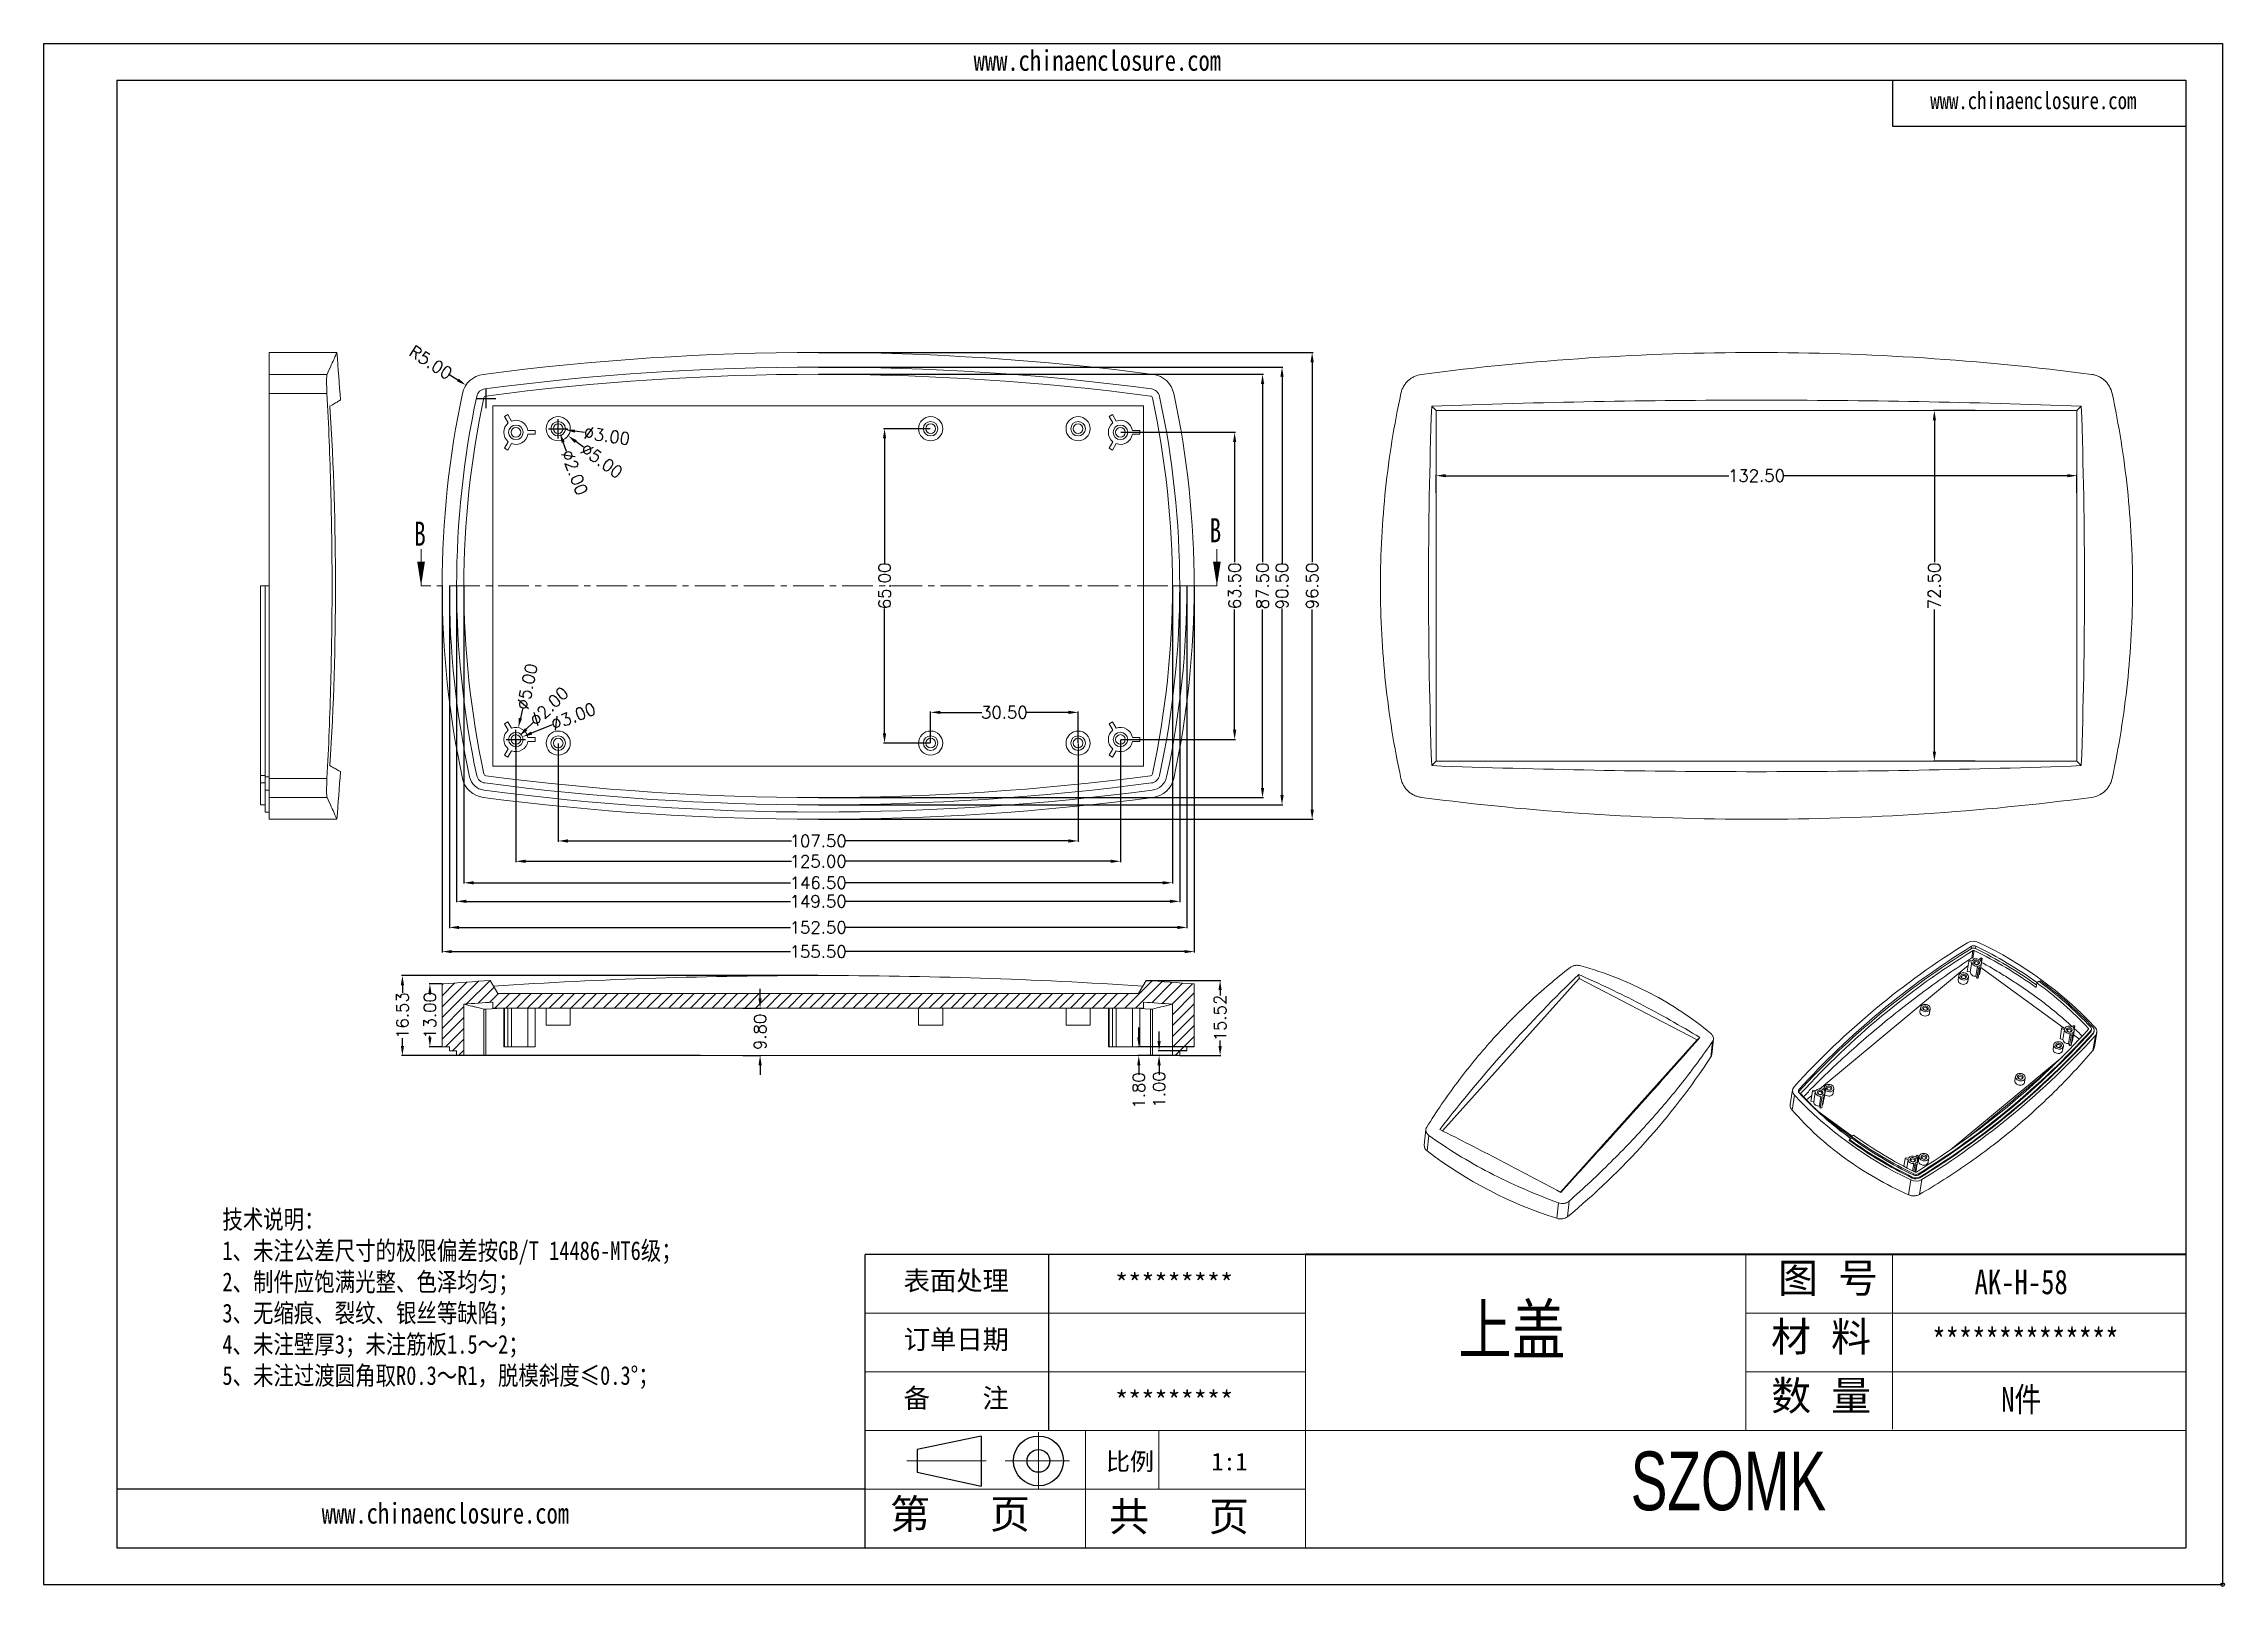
# Model space of a CAD drawing. Header units: inches. Extents: x -1516 to -539, y 228 to 547.
# Drawn here: x -1516.5 to -1065.5, y 227.9 to 546.8 of the extents above; entities that cross this region are included whole.
import ezdxf

# ---------------------------------------------------------------- set-up
doc = ezdxf.new("R2010")
doc.units = ezdxf.units.IN
doc.linetypes.add('CENTER', pattern=[10.16, 6.35, -1.27, 1.27, -1.27])
doc.linetypes.add('CENTER2', pattern=[28.575, 19.05, -3.175, 3.175, -3.175])
doc.layers.add('文字', color=81, linetype='Continuous')
for name, color, linetype, lineweight in [('粗实线', 7, 'Continuous', 30), ('细实线', 3, 'Continuous', 9), ('细点划线', 2, 'CENTER2', 9)]:
    doc.layers.add(name, color=color, linetype=linetype, lineweight=lineweight)
doc.styles.add('SLDTEXTSTYLE6', font='TXT', dxfattribs={"width": 0.7})
doc.styles.get("Standard").update_dxf_attribs({"font": 'txt', "bigfont": 'gbcbig.shx'})
doc.styles.add('宋体', font='', dxfattribs={"width": 0.8, "height": 3.5})
doc.styles.add('长仿宋', font='', dxfattribs={"width": 0.7, "height": 4})
doc.styles.get('宋体').set_extended_font_data('SimSun')
doc.styles.get('长仿宋').set_extended_font_data('SimSun')
doc.dimstyles.new('2.5', dxfattribs={"dimtxt": 2.5, "dimasz": 2, "dimexe": 0.18, "dimexo": 0.0625, "dimgap": 0.09, "dimtad": 0, "dimzin": 0, "dimdsep": 46, "dimtxsty": 'Standard', "dimcen": 2, "dimclrd": 3, "dimclre": 3, "dimclrt": 256, "dimadec": 0, "dimazin": 0, "dimtfac": 1, "dimtofl": 0, "dimtmove": 0, "dimatfit": 3, "dimfxl": 1, "dimtolj": 1, "dimtzin": 0, "dimarcsym": 0})

msp = doc.modelspace()

# ---------------------------------------------------------------- texts
at = {"color": 7, "linetype": 'Continuous', "char_height": 5, "attachment_point": 1, "style": 'SLDTEXTSTYLE6'}
for insert in [(-1439.825, 448.034), (-1275.352, 448.738)]:
    msp.add_mtext('B', dxfattribs=dict(at, insert=insert))
at = {"char_height": 3.99107, "width": 2268.32251, "attachment_point": 1}
for s, insert in [('{\\fSimHei|b0|i0|c134|p49;表面处理}', (-1338.636, 293.102)), ('{\\fSimHei|b0|i0|c134|p49;*********}', (-1294.923, 292.588)), ('{\\fSimHei|b0|i0|c134|p49;订单日期}', (-1338.636, 280.966)), ('{\\fSimHei|b0|i0|c134|p49;备    注}', (-1338.636, 268.83)), ('{\\fSimHei|b0|i0|c134|p49;*********}', (-1294.923, 268.317))]:
    msp.add_mtext(s, dxfattribs=dict(at, insert=insert))
at = {"layer": '文字', "color": 0, "attachment_point": 1, "style": '宋体'}
for s, insert, char_height, width in [('www.chinaenclosure.com', (-1324.155, 545.497), 4.2718, 75.05148), ('www.chinaenclosure.com', (-1126.357, 536.86), 3.55984, 62.5429), ('{\\H1.111x;技术说明：\\P1、未注公差尺寸的极限偏差按GB/T 14486-MT6级；\\P2、制件应饱满光整、色泽均匀；\\P3、无缩痕、裂纹、银丝等缺陷；\\P4、未注壁厚3；未注筋板1.5～2；\\P5、未注过渡圆角取R0.3～R1，脱模斜度≤0.3%%D；}', (-1479.489, 305.713), 3.4843, 165.3864), ('{\\H1.111x;AK-H-58}', (-1117.194, 293.376), 4.55093, 52.61382), ('上盖', (-1223.916, 286.069), 10.1132, 129.29323), ('{\\H1.111x;**************}', (-1125.948, 281.24), 4.55093, 52.61382), ('{\\H1.111x;N件}', (-1111.69, 269.104), 4.55093, 52.61382), ('www.chinaenclosure.com', (-1458.954, 245.168), 4.2718, 75.05148)]:
    msp.add_mtext(s, dxfattribs=dict(at, insert=insert, char_height=char_height, width=width))
at = {"layer": '粗实线', "insert": (-1188.286, 255.793), "char_height": 12.1358, "width": 136.09103, "attachment_point": 1, "style": '长仿宋'}
msp.add_mtext('{\\fSTXinwei|b0|i0|c134|p2;SZOMK}', dxfattribs=at)
at = {"layer": '细实线', "color": 7, "attachment_point": 1}
for s, insert, char_height, width in [('{\\fSimSun|b0|i0|c134|p54;图 号}', (-1157.841, 294.703), 6.0679, 30.33951), ('{\\fSimSun|b0|i0|c134|p54;材 料   }', (-1159.28, 282.568), 6.0679, 30.33951), ('{\\fSimSun|b0|i0|c134|p54;数 量}', (-1159.251, 270.372), 6.0679, 27.41555), ('{\\fSimSun|b0|i0|c134|p54;比例}', (-1296.794, 255.542), 3.64074, 15.98172), ('{\\fSimSun|b0|i0|c134|p54;1:1}', (-1274.987, 255.542), 3.64074, 15.98172), ('{\\fSimSun|b0|i0|c134|p54;第   页}', (-1341.445, 245.917), 6.0679, 45.50926), ('{\\fSimSun|b0|i0|c134|p54; 共   页}', (-1300.299, 245.401), 6.0679, 45.50926)]:
    msp.add_mtext(s, dxfattribs=dict(at, insert=insert, char_height=char_height, width=width))

# ---------------------------------------------------------------- blocks, each defined once
blk = doc.blocks.new('*D63')
at = {"color": 3, "lineweight": -2, "transparency": 16777216}
for p, q in [((-1434.05, 434.68), (-1434.05, 358.96)), ((-1278.55, 434.68), (-1278.55, 358.96)), ((-1432.05, 359.14), (-1362.02, 359.14)), ((-1280.55, 359.14), (-1350.59, 359.14))]:
    blk.add_line(p, q, dxfattribs=at)
at = {"color": 3, "transparency": 16777216}
for points in [[(-1432.05, 359.47), (-1432.05, 358.81), (-1434.05, 359.14)], [(-1280.55, 359.47), (-1280.55, 358.81), (-1278.55, 359.14)]]:
    blk.add_solid(points, dxfattribs=at)
at = {"layer": 'Defpoints', "color": 0, "transparency": 16777216}
for p in [(-1434.05, 434.74), (-1278.55, 434.74), (-1278.55, 359.14)]:
    blk.add_point(p, dxfattribs=at)
at = {"transparency": 16777216, "insert": (-1356.3, 359.14), "char_height": 2.5, "attachment_point": 5}
blk.add_mtext('\\A1;155.50', dxfattribs=at)
blk = doc.blocks.new('*D64')
at = {"color": 3, "lineweight": -2, "transparency": 16777216}
for p, q in [((-1410.05, 402.18), (-1410.05, 381.84)), ((-1302.55, 402.18), (-1302.55, 381.84)), ((-1408.05, 382.02), (-1361.81, 382.02)), ((-1304.55, 382.02), (-1350.8, 382.02))]:
    blk.add_line(p, q, dxfattribs=at)
at = {"color": 3, "transparency": 16777216}
for points in [[(-1408.05, 382.35), (-1408.05, 381.68), (-1410.05, 382.02)], [(-1304.55, 382.35), (-1304.55, 381.68), (-1302.55, 382.02)]]:
    blk.add_solid(points, dxfattribs=at)
at = {"layer": 'Defpoints', "color": 0, "transparency": 16777216}
for p in [(-1410.05, 402.24), (-1302.55, 402.24), (-1302.55, 382.02)]:
    blk.add_point(p, dxfattribs=at)
at = {"transparency": 16777216, "insert": (-1356.3, 382.02), "char_height": 2.5, "attachment_point": 5}
blk.add_mtext('\\A1;107.50', dxfattribs=at)
blk = doc.blocks.new('*D65')
at = {"color": 3, "lineweight": -2, "transparency": 16777216}
for p, q in [((-1418.8, 402.93), (-1418.8, 377.63)), ((-1293.8, 402.93), (-1293.8, 377.63)), ((-1416.8, 377.81), (-1361.81, 377.81)), ((-1295.8, 377.81), (-1350.8, 377.81))]:
    blk.add_line(p, q, dxfattribs=at)
at = {"color": 3, "transparency": 16777216}
for points in [[(-1416.8, 378.15), (-1416.8, 377.48), (-1418.8, 377.81)], [(-1295.8, 378.15), (-1295.8, 377.48), (-1293.8, 377.81)]]:
    blk.add_solid(points, dxfattribs=at)
at = {"layer": 'Defpoints', "color": 0, "transparency": 16777216}
for p in [(-1418.8, 402.99), (-1293.8, 402.99), (-1418.8, 377.81)]:
    blk.add_point(p, dxfattribs=at)
at = {"transparency": 16777216, "insert": (-1356.3, 377.81), "char_height": 2.5, "attachment_point": 5}
blk.add_mtext('\\A1;125.00', dxfattribs=at)
blk = doc.blocks.new('*D66')
at = {"color": 3, "lineweight": -2, "transparency": 16777216}
for p, q in [((-1333.05, 402.3), (-1333.05, 408.78)), ((-1331.05, 408.6), (-1322.48, 408.6)), ((-1304.55, 408.6), (-1313.13, 408.6)), ((-1302.55, 402.3), (-1302.55, 408.78))]:
    blk.add_line(p, q, dxfattribs=at)
at = {"color": 3, "transparency": 16777216}
for points in [[(-1331.05, 408.93), (-1331.05, 408.27), (-1333.05, 408.6)], [(-1304.55, 408.93), (-1304.55, 408.27), (-1302.55, 408.6)]]:
    blk.add_solid(points, dxfattribs=at)
at = {"layer": 'Defpoints', "color": 0, "transparency": 16777216}
for p in [(-1302.55, 408.6), (-1333.05, 402.24), (-1302.55, 402.24)]:
    blk.add_point(p, dxfattribs=at)
at = {"transparency": 16777216, "insert": (-1317.8, 408.6), "char_height": 2.5, "attachment_point": 5}
blk.add_mtext('\\A1;30.50', dxfattribs=at)
blk = doc.blocks.new('*D67')
at = {"color": 3, "lineweight": -2, "transparency": 16777216}
for p, q in [((-1429.55, 434.68), (-1429.55, 373.19)), ((-1283.05, 434.68), (-1283.05, 373.19)), ((-1427.55, 373.37), (-1362.02, 373.37)), ((-1285.05, 373.37), (-1350.59, 373.37))]:
    blk.add_line(p, q, dxfattribs=at)
at = {"color": 3, "transparency": 16777216}
for points in [[(-1427.55, 373.7), (-1427.55, 373.03), (-1429.55, 373.37)], [(-1285.05, 373.7), (-1285.05, 373.03), (-1283.05, 373.37)]]:
    blk.add_solid(points, dxfattribs=at)
at = {"layer": 'Defpoints', "color": 0, "transparency": 16777216}
for p in [(-1429.55, 434.74), (-1283.05, 434.74), (-1283.05, 373.37)]:
    blk.add_point(p, dxfattribs=at)
at = {"transparency": 16777216, "insert": (-1356.3, 373.37), "char_height": 2.5, "attachment_point": 5}
blk.add_mtext('\\A1;146.50', dxfattribs=at)
blk = doc.blocks.new('*D68')
at = {"color": 3, "lineweight": -2, "transparency": 16777216}
for p, q in [((-1431.05, 434.68), (-1431.05, 369.35)), ((-1281.55, 434.68), (-1281.55, 369.35)), ((-1429.05, 369.53), (-1362.02, 369.53)), ((-1283.55, 369.53), (-1350.59, 369.53))]:
    blk.add_line(p, q, dxfattribs=at)
at = {"color": 3, "transparency": 16777216}
for points in [[(-1429.05, 369.87), (-1429.05, 369.2), (-1431.05, 369.53)], [(-1283.55, 369.87), (-1283.55, 369.2), (-1281.55, 369.53)]]:
    blk.add_solid(points, dxfattribs=at)
at = {"layer": 'Defpoints', "color": 0, "transparency": 16777216}
for p in [(-1431.05, 434.74), (-1281.55, 434.74), (-1431.05, 369.53)]:
    blk.add_point(p, dxfattribs=at)
at = {"transparency": 16777216, "insert": (-1356.3, 369.53), "char_height": 2.5, "attachment_point": 5}
blk.add_mtext('\\A1;149.50', dxfattribs=at)
blk = doc.blocks.new('*D69')
at = {"color": 3, "lineweight": -2, "transparency": 16777216}
for p, q in [((-1432.55, 434.68), (-1432.55, 363.96)), ((-1280.05, 434.68), (-1280.05, 363.96)), ((-1430.55, 364.14), (-1362.02, 364.14)), ((-1282.05, 364.14), (-1350.59, 364.14))]:
    blk.add_line(p, q, dxfattribs=at)
at = {"color": 3, "transparency": 16777216}
for points in [[(-1430.55, 364.47), (-1430.55, 363.8), (-1432.55, 364.14)], [(-1282.05, 364.47), (-1282.05, 363.8), (-1280.05, 364.14)]]:
    blk.add_solid(points, dxfattribs=at)
at = {"layer": 'Defpoints', "color": 0, "transparency": 16777216}
for p in [(-1432.55, 434.74), (-1280.05, 434.74), (-1280.05, 364.14)]:
    blk.add_point(p, dxfattribs=at)
at = {"transparency": 16777216, "insert": (-1356.3, 364.14), "char_height": 2.5, "attachment_point": 5}
blk.add_mtext('\\A1;152.50', dxfattribs=at)
blk = doc.blocks.new('*D70')
at = {"color": 3, "lineweight": -2, "transparency": 16777216}
for p, q in [((-1293.74, 466.49), (-1270.01, 466.49)), ((-1270.19, 464.49), (-1270.19, 439.62)), ((-1270.19, 404.99), (-1270.19, 429.86)), ((-1293.74, 402.99), (-1270.01, 402.99))]:
    blk.add_line(p, q, dxfattribs=at)
at = {"color": 3, "transparency": 16777216}
for points in [[(-1270.52, 464.49), (-1269.86, 464.49), (-1270.19, 466.49)], [(-1270.52, 404.99), (-1269.86, 404.99), (-1270.19, 402.99)]]:
    blk.add_solid(points, dxfattribs=at)
at = {"layer": 'Defpoints', "color": 0, "transparency": 16777216}
for p in [(-1293.8, 466.49), (-1270.19, 466.49), (-1293.8, 402.99)]:
    blk.add_point(p, dxfattribs=at)
at = {"transparency": 16777216, "insert": (-1270.19, 434.74), "char_height": 2.5, "attachment_point": 5, "rotation": 90}
blk.add_mtext('\\A1;63.50', dxfattribs=at)
blk = doc.blocks.new('*D71')
at = {"color": 3, "lineweight": -2, "transparency": 16777216}
for p, q in [((-1333.12, 467.24), (-1342.76, 467.24)), ((-1342.58, 465.24), (-1342.58, 439.41)), ((-1342.58, 404.24), (-1342.58, 430.07)), ((-1333.12, 402.24), (-1342.76, 402.24))]:
    blk.add_line(p, q, dxfattribs=at)
at = {"color": 3, "transparency": 16777216}
for points in [[(-1342.91, 465.24), (-1342.24, 465.24), (-1342.58, 467.24)], [(-1342.91, 404.24), (-1342.24, 404.24), (-1342.58, 402.24)]]:
    blk.add_solid(points, dxfattribs=at)
at = {"layer": 'Defpoints', "color": 0, "transparency": 16777216}
for p in [(-1342.58, 467.24), (-1333.05, 467.24), (-1333.05, 402.24)]:
    blk.add_point(p, dxfattribs=at)
at = {"transparency": 16777216, "insert": (-1342.58, 434.74), "char_height": 2.5, "attachment_point": 5, "rotation": 90}
blk.add_mtext('\\A1;65.00', dxfattribs=at)
blk = doc.blocks.new('*D72')
at = {"color": 3, "lineweight": -2, "transparency": 16777216}
for p, q in [((-1356.24, 478.49), (-1264.24, 478.49)), ((-1264.42, 476.49), (-1264.42, 439.62)), ((-1264.42, 392.99), (-1264.42, 429.86)), ((-1356.24, 390.99), (-1264.24, 390.99))]:
    blk.add_line(p, q, dxfattribs=at)
at = {"color": 3, "transparency": 16777216}
for points in [[(-1264.75, 476.49), (-1264.08, 476.49), (-1264.42, 478.49)], [(-1264.75, 392.99), (-1264.08, 392.99), (-1264.42, 390.99)]]:
    blk.add_solid(points, dxfattribs=at)
at = {"layer": 'Defpoints', "color": 0, "transparency": 16777216}
for p in [(-1356.3, 478.49), (-1356.3, 390.99), (-1264.42, 390.99)]:
    blk.add_point(p, dxfattribs=at)
at = {"transparency": 16777216, "insert": (-1264.42, 434.74), "char_height": 2.5, "attachment_point": 5, "rotation": 90}
blk.add_mtext('\\A1;87.50', dxfattribs=at)
blk = doc.blocks.new('*D73')
at = {"color": 3, "lineweight": -2, "transparency": 16777216}
for p, q in [((-1356.24, 479.99), (-1260.21, 479.99)), ((-1260.39, 477.99), (-1260.39, 439.41)), ((-1260.39, 391.49), (-1260.39, 430.07)), ((-1356.24, 389.49), (-1260.21, 389.49))]:
    blk.add_line(p, q, dxfattribs=at)
at = {"color": 3, "transparency": 16777216}
for points in [[(-1260.73, 477.99), (-1260.06, 477.99), (-1260.39, 479.99)], [(-1260.73, 391.49), (-1260.06, 391.49), (-1260.39, 389.49)]]:
    blk.add_solid(points, dxfattribs=at)
at = {"layer": 'Defpoints', "color": 0, "transparency": 16777216}
for p in [(-1356.3, 479.99), (-1356.3, 389.49), (-1260.39, 389.49)]:
    blk.add_point(p, dxfattribs=at)
at = {"transparency": 16777216, "insert": (-1260.39, 434.74), "char_height": 2.5, "attachment_point": 5, "rotation": 90}
blk.add_mtext('\\A1;90.50', dxfattribs=at)
blk = doc.blocks.new('*D74')
at = {"color": 3, "lineweight": -2, "transparency": 16777216}
for p, q in [((-1356.24, 482.99), (-1253.98, 482.99)), ((-1254.16, 480.99), (-1254.16, 439.62)), ((-1254.16, 388.49), (-1254.16, 429.86)), ((-1356.24, 386.49), (-1253.98, 386.49))]:
    blk.add_line(p, q, dxfattribs=at)
at = {"color": 3, "transparency": 16777216}
for points in [[(-1254.5, 480.99), (-1253.83, 480.99), (-1254.16, 482.99)], [(-1254.5, 388.49), (-1253.83, 388.49), (-1254.16, 386.49)]]:
    blk.add_solid(points, dxfattribs=at)
at = {"layer": 'Defpoints', "color": 0, "transparency": 16777216}
for p in [(-1356.3, 482.99), (-1254.16, 482.99), (-1356.3, 386.49)]:
    blk.add_point(p, dxfattribs=at)
at = {"transparency": 16777216, "insert": (-1254.16, 434.74), "char_height": 2.5, "attachment_point": 5, "rotation": 90}
blk.add_mtext('\\A1;96.50', dxfattribs=at)
blk = doc.blocks.new('*D75')
at = {"color": 3, "lineweight": -2, "transparency": 16777216}
for p, q in [((-1228.54, 453.96), (-1228.54, 457.71)), ((-1226.54, 457.53), (-1168, 457.53)), ((-1098.04, 457.53), (-1156.57, 457.53)), ((-1096.04, 453.96), (-1096.04, 457.71))]:
    blk.add_line(p, q, dxfattribs=at)
at = {"color": 3, "transparency": 16777216}
for points in [[(-1226.54, 457.86), (-1226.54, 457.2), (-1228.54, 457.53)], [(-1098.04, 457.86), (-1098.04, 457.2), (-1096.04, 457.53)]]:
    blk.add_solid(points, dxfattribs=at)
at = {"layer": 'Defpoints', "color": 0, "transparency": 16777216}
for p in [(-1096.04, 457.53), (-1228.54, 453.89), (-1096.04, 453.89)]:
    blk.add_point(p, dxfattribs=at)
at = {"transparency": 16777216, "insert": (-1162.29, 457.53), "char_height": 2.5, "attachment_point": 5}
blk.add_mtext('\\A1;132.50', dxfattribs=at)
blk = doc.blocks.new('*D76')
at = {"color": 3, "lineweight": -2, "transparency": 16777216}
for p, q in [((-1117.04, 470.99), (-1125.69, 470.99)), ((-1125.51, 468.99), (-1125.51, 439.62)), ((-1125.51, 400.49), (-1125.51, 429.86)), ((-1117.04, 398.49), (-1125.69, 398.49))]:
    blk.add_line(p, q, dxfattribs=at)
at = {"color": 3, "transparency": 16777216}
for points in [[(-1125.84, 468.99), (-1125.17, 468.99), (-1125.51, 470.99)], [(-1125.84, 400.49), (-1125.17, 400.49), (-1125.51, 398.49)]]:
    blk.add_solid(points, dxfattribs=at)
at = {"layer": 'Defpoints', "color": 0, "transparency": 16777216}
for p in [(-1116.97, 470.99), (-1125.51, 398.49), (-1116.97, 398.49)]:
    blk.add_point(p, dxfattribs=at)
at = {"transparency": 16777216, "insert": (-1125.51, 434.74), "char_height": 2.5, "attachment_point": 5, "rotation": 90}
blk.add_mtext('\\A1;72.50', dxfattribs=at)
blk = doc.blocks.new('*D77')
at = {"color": 3, "lineweight": -2, "transparency": 16777216}
for p, q in [((-1410.05, 465.24), (-1410.05, 469.24)), ((-1412.05, 467.24), (-1408.05, 467.24)), ((-1404.81, 463.4), (-1406.43, 464.58))]:
    blk.add_line(p, q, dxfattribs=at)
at = {"color": 3, "transparency": 16777216}
blk.add_solid([(-1406.23, 464.85), (-1406.62, 464.31), (-1408.04, 465.76)], dxfattribs=at)
at = {"layer": 'Defpoints', "color": 0, "transparency": 16777216}
for p in [(-1412.07, 468.72), (-1408.04, 465.76)]:
    blk.add_point(p, dxfattribs=at)
at = {"transparency": 16777216, "insert": (-1401.04, 460.63), "char_height": 2.5, "attachment_point": 5, "rotation": 323.7412}
blk.add_mtext('\\A1;∅5.00', dxfattribs=at)
blk = doc.blocks.new('*D78')
at = {"color": 3, "lineweight": -2, "transparency": 16777216}
for p, q in [((-1410.05, 465.24), (-1410.05, 469.24)), ((-1412.05, 467.24), (-1408.05, 467.24)), ((-1404.61, 466.45), (-1406.59, 466.74))]:
    blk.add_line(p, q, dxfattribs=at)
at = {"color": 3, "transparency": 16777216}
blk.add_solid([(-1406.54, 467.07), (-1406.64, 466.41), (-1408.57, 467.03)], dxfattribs=at)
at = {"layer": 'Defpoints', "color": 0, "transparency": 16777216}
for p in [(-1411.54, 467.46), (-1408.57, 467.03)]:
    blk.add_point(p, dxfattribs=at)
at = {"transparency": 16777216, "insert": (-1399.99, 465.78), "char_height": 2.5, "attachment_point": 5, "rotation": 351.7303}
blk.add_mtext('\\A1;∅3.00', dxfattribs=at)
blk = doc.blocks.new('*D79')
at = {"color": 3, "lineweight": -2, "transparency": 16777216}
for p, q in [((-1410.05, 465.24), (-1410.05, 469.24)), ((-1412.05, 467.24), (-1408.05, 467.24)), ((-1408.31, 462.56), (-1409.01, 464.43))]:
    blk.add_line(p, q, dxfattribs=at)
at = {"color": 3, "transparency": 16777216}
blk.add_solid([(-1408.7, 464.55), (-1409.32, 464.31), (-1409.71, 466.3)], dxfattribs=at)
at = {"layer": 'Defpoints', "color": 0, "transparency": 16777216}
for p in [(-1410.4, 468.18), (-1409.71, 466.3)]:
    blk.add_point(p, dxfattribs=at)
at = {"transparency": 16777216, "insert": (-1406.68, 458.18), "char_height": 2.5, "attachment_point": 5, "rotation": 290.4197}
blk.add_mtext('\\A1;∅2.00', dxfattribs=at)
blk = doc.blocks.new('*D80')
at = {"color": 3, "lineweight": -2, "transparency": 16777216}
for p, q in [((-1417.46, 409.35), (-1417.87, 407.39)), ((-1420.8, 402.99), (-1416.8, 402.99)), ((-1418.8, 400.99), (-1418.8, 404.99))]:
    blk.add_line(p, q, dxfattribs=at)
at = {"color": 3, "transparency": 16777216}
blk.add_solid([(-1418.2, 407.46), (-1417.54, 407.32), (-1418.29, 405.44)], dxfattribs=at)
at = {"layer": 'Defpoints', "color": 0, "transparency": 16777216}
for p in [(-1418.29, 405.44), (-1419.32, 400.55)]:
    blk.add_point(p, dxfattribs=at)
at = {"transparency": 16777216, "insert": (-1416.49, 413.92), "char_height": 2.5, "attachment_point": 5, "rotation": 78.0239}
blk.add_mtext('\\A1;∅5.00', dxfattribs=at)
blk = doc.blocks.new('*D81')
at = {"color": 3, "lineweight": -2, "transparency": 16777216}
for p, q in [((-1415.26, 406.52), (-1416.68, 405.11)), ((-1420.8, 402.99), (-1416.8, 402.99)), ((-1418.8, 400.99), (-1418.8, 404.99))]:
    blk.add_line(p, q, dxfattribs=at)
at = {"color": 3, "transparency": 16777216}
blk.add_solid([(-1416.91, 405.34), (-1416.44, 404.87), (-1418.1, 403.7)], dxfattribs=at)
at = {"layer": 'Defpoints', "color": 0, "transparency": 16777216}
for p in [(-1419.51, 402.29), (-1418.1, 403.7)]:
    blk.add_point(p, dxfattribs=at)
at = {"transparency": 16777216, "insert": (-1411.95, 409.82), "char_height": 2.5, "attachment_point": 5, "rotation": 44.8978}
blk.add_mtext('\\A1;∅2.00', dxfattribs=at)
blk = doc.blocks.new('*D82')
at = {"color": 3, "lineweight": -2, "transparency": 16777216}
for p, q in [((-1411.29, 406.01), (-1415.56, 404.3)), ((-1420.8, 402.99), (-1416.8, 402.99)), ((-1418.8, 400.99), (-1418.8, 404.99))]:
    blk.add_line(p, q, dxfattribs=at)
at = {"color": 3, "transparency": 16777216}
blk.add_solid([(-1415.68, 404.61), (-1415.43, 403.99), (-1417.41, 403.55)], dxfattribs=at)
at = {"layer": 'Defpoints', "color": 0, "transparency": 16777216}
for p in [(-1420.2, 402.43), (-1417.41, 403.55)]:
    blk.add_point(p, dxfattribs=at)
at = {"transparency": 16777216, "insert": (-1406.95, 407.76), "char_height": 2.5, "attachment_point": 5, "rotation": 21.9032}
blk.add_mtext('\\A1;∅3.00', dxfattribs=at)
blk = doc.blocks.new('*D84')
at = {"color": 3, "lineweight": -2, "transparency": 16777216}
for p, q in [((-1432.48, 478.41), (-1430.81, 477.32)), ((-1426.94, 473.5), (-1422.94, 473.5)), ((-1424.94, 471.5), (-1424.94, 475.5))]:
    blk.add_line(p, q, dxfattribs=at)
at = {"color": 3, "transparency": 16777216}
blk.add_solid([(-1430.62, 477.6), (-1430.99, 477.04), (-1429.13, 476.23)], dxfattribs=at)
at = {"layer": 'Defpoints', "color": 0, "transparency": 16777216}
for p in [(-1429.13, 476.23), (-1424.94, 473.5)]:
    blk.add_point(p, dxfattribs=at)
at = {"transparency": 16777216, "insert": (-1436.4, 480.96), "char_height": 2.5, "attachment_point": 5, "rotation": 326.9449}
blk.add_mtext('\\A1;R5.00', dxfattribs=at)
blk = doc.blocks.new('*D85')
at = {"color": 3, "lineweight": -2, "transparency": 16777216}
for p, q in [((-1288.42, 353.17), (-1273.02, 353.17)), ((-1273.2, 351.17), (-1273.2, 350.09)), ((-1273.2, 339.65), (-1273.2, 340.74)), ((-1281.49, 337.65), (-1273.02, 337.65))]:
    blk.add_line(p, q, dxfattribs=at)
at = {"color": 3, "transparency": 16777216}
for points in [[(-1273.53, 351.17), (-1272.86, 351.17), (-1273.2, 353.17)], [(-1273.53, 339.65), (-1272.86, 339.65), (-1273.2, 337.65)]]:
    blk.add_solid(points, dxfattribs=at)
at = {"layer": 'Defpoints', "color": 0, "transparency": 16777216}
for p in [(-1288.48, 353.17), (-1281.55, 337.65), (-1273.2, 337.65)]:
    blk.add_point(p, dxfattribs=at)
at = {"transparency": 16777216, "insert": (-1273.2, 345.41), "char_height": 2.5, "attachment_point": 5, "rotation": 90}
blk.add_mtext('\\A1;15.52', dxfattribs=at)
blk = doc.blocks.new('*D86')
at = {"color": 3, "lineweight": -2, "transparency": 16777216}
for p, q in [((-1356.37, 354.19), (-1442.45, 354.19)), ((-1442.27, 352.19), (-1442.27, 350.59)), ((-1442.27, 339.65), (-1442.27, 341.25)), ((-1380.64, 337.65), (-1442.45, 337.65))]:
    blk.add_line(p, q, dxfattribs=at)
at = {"color": 3, "transparency": 16777216}
for points in [[(-1442.6, 352.19), (-1441.93, 352.19), (-1442.27, 354.19)], [(-1442.6, 339.65), (-1441.93, 339.65), (-1442.27, 337.65)]]:
    blk.add_solid(points, dxfattribs=at)
at = {"layer": 'Defpoints', "color": 0, "transparency": 16777216}
for p in [(-1356.3, 354.19), (-1442.27, 337.65), (-1380.57, 337.65)]:
    blk.add_point(p, dxfattribs=at)
at = {"transparency": 16777216, "insert": (-1442.27, 345.92), "char_height": 2.5, "attachment_point": 5, "rotation": 90}
blk.add_mtext('\\A1;16.53', dxfattribs=at)
blk = doc.blocks.new('*D87')
at = {"color": 3, "lineweight": -2, "transparency": 16777216}
for p, q in [((-1371.85, 347.45), (-1368.13, 347.45)), ((-1368.31, 349.45), (-1368.31, 351.45)), ((-1371.85, 337.65), (-1368.13, 337.65)), ((-1368.31, 335.65), (-1368.31, 333.65))]:
    blk.add_line(p, q, dxfattribs=at)
at = {"color": 3, "transparency": 16777216}
for points in [[(-1368.64, 349.45), (-1367.98, 349.45), (-1368.31, 347.45)], [(-1368.64, 335.65), (-1367.98, 335.65), (-1368.31, 337.65)]]:
    blk.add_solid(points, dxfattribs=at)
at = {"layer": 'Defpoints', "color": 0, "transparency": 16777216}
for p in [(-1371.92, 347.45), (-1371.92, 337.65), (-1368.31, 337.65)]:
    blk.add_point(p, dxfattribs=at)
at = {"transparency": 16777216, "insert": (-1368.31, 342.55), "char_height": 2.5, "attachment_point": 5, "rotation": 90}
blk.add_mtext('\\A1;9.80', dxfattribs=at)
blk = doc.blocks.new('*D88')
at = {"color": 3, "lineweight": -2, "transparency": 16777216}
for p, q in [((-1280.12, 338.65), (-1285.99, 338.65)), ((-1285.81, 340.65), (-1285.81, 342.65)), ((-1283.12, 337.65), (-1285.99, 337.65)), ((-1285.81, 335.65), (-1285.81, 333.65))]:
    blk.add_line(p, q, dxfattribs=at)
at = {"color": 3, "transparency": 16777216}
for points in [[(-1286.15, 340.65), (-1285.48, 340.65), (-1285.81, 338.65)], [(-1286.15, 335.65), (-1285.48, 335.65), (-1285.81, 337.65)]]:
    blk.add_solid(points, dxfattribs=at)
at = {"layer": 'Defpoints', "color": 0, "transparency": 16777216}
for p in [(-1280.05, 338.65), (-1285.81, 337.65), (-1283.05, 337.65)]:
    blk.add_point(p, dxfattribs=at)
at = {"transparency": 16777216, "insert": (-1285.81, 330.65), "char_height": 2.5, "attachment_point": 5, "rotation": 90}
blk.add_mtext('\\A1;1.00', dxfattribs=at)
blk = doc.blocks.new('*D89')
at = {"color": 3, "lineweight": -2, "transparency": 16777216}
for p, q in [((-1290.01, 341.45), (-1290.01, 343.45)), ((-1278.62, 339.45), (-1290.19, 339.45)), ((-1281.86, 337.65), (-1290.19, 337.65)), ((-1290.01, 335.65), (-1290.01, 333.65))]:
    blk.add_line(p, q, dxfattribs=at)
at = {"color": 3, "transparency": 16777216}
for points in [[(-1290.34, 341.45), (-1289.68, 341.45), (-1290.01, 339.45)], [(-1290.34, 335.65), (-1289.68, 335.65), (-1290.01, 337.65)]]:
    blk.add_solid(points, dxfattribs=at)
at = {"layer": 'Defpoints', "color": 0, "transparency": 16777216}
for p in [(-1278.55, 339.45), (-1290.01, 337.65), (-1281.79, 337.65)]:
    blk.add_point(p, dxfattribs=at)
at = {"transparency": 16777216, "insert": (-1290.01, 330.44), "char_height": 2.5, "attachment_point": 5, "rotation": 90}
blk.add_mtext('\\A1;1.80', dxfattribs=at)
blk = doc.blocks.new('*D90')
at = {"color": 3, "lineweight": -2, "transparency": 16777216}
for p, q in [((-1434.12, 352.45), (-1436.76, 352.45)), ((-1436.58, 350.45), (-1436.58, 350.21)), ((-1434.12, 339.45), (-1436.76, 339.45)), ((-1436.58, 341.45), (-1436.58, 341.7))]:
    blk.add_line(p, q, dxfattribs=at)
at = {"color": 3, "transparency": 16777216}
for points in [[(-1436.91, 350.45), (-1436.24, 350.45), (-1436.58, 352.45)], [(-1436.91, 341.45), (-1436.24, 341.45), (-1436.58, 339.45)]]:
    blk.add_solid(points, dxfattribs=at)
at = {"layer": 'Defpoints', "color": 0, "transparency": 16777216}
for p in [(-1436.58, 352.45), (-1434.05, 352.45), (-1434.05, 339.45)]:
    blk.add_point(p, dxfattribs=at)
at = {"transparency": 16777216, "insert": (-1436.58, 345.95), "char_height": 2.5, "attachment_point": 5, "rotation": 90}
blk.add_mtext('\\A1;13.00', dxfattribs=at)

# ---------------------------------------------------------------- dimensions: what is measured, and where the dimension line sits
dim = msp.add_radius_dim(center=(-1424.938, 473.501), mpoint=(-1429.129, 476.228), dimstyle='2.5')
dim.commit()
dim.dimension.update_dxf_attribs({"geometry": '*D84', "text_midpoint": (-1436.398, 480.959)})
for base, p1, p2, picture, middle in [((-1254.164, 482.991), (-1356.304, 386.491), (-1356.304, 482.991), '*D74', (-1254.164, 434.741)), ((-1260.394, 389.491), (-1356.304, 479.991), (-1356.304, 389.491), '*D73', (-1260.394, 434.741)), ((-1264.416, 390.991), (-1356.304, 478.491), (-1356.304, 390.991), '*D72', (-1264.416, 434.741)), ((-1125.507, 398.491), (-1116.973, 470.991), (-1116.973, 398.491), '*D76', (-1125.507, 434.741)), ((-1342.578, 467.241), (-1333.054, 402.241), (-1333.054, 467.241), '*D71', (-1342.578, 434.741)), ((-1270.19, 466.491), (-1293.804, 402.991), (-1293.804, 466.491), '*D70', (-1270.19, 434.741)), ((-1436.577, 352.455), (-1434.054, 339.455), (-1434.054, 352.455), '*D90', (-1436.577, 345.955)), ((-1273.197, 337.655), (-1288.485, 353.173), (-1281.554, 337.655), '*D85', (-1273.197, 345.414)), ((-1368.312, 337.655), (-1371.916, 347.455), (-1371.916, 337.655), '*D87', (-1368.312, 342.555)), ((-1285.815, 337.655), (-1280.054, 338.655), (-1283.054, 337.655), '*D88', (-1285.815, 330.648))]:
    dim = msp.add_linear_dim(base=base, p1=p1, p2=p2, angle=90, dimstyle='2.5')
    dim.commit()
    dim.dimension.update_dxf_attribs({"geometry": picture, "text_midpoint": middle})
for p1, p2, picture, middle in [((-1412.07, 468.72), (-1408.038, 465.763), '*D77', (-1401.044, 460.633)), ((-1411.539, 467.457), (-1408.57, 467.026), '*D78', (-1399.987, 465.778)), ((-1410.403, 468.178), (-1409.705, 466.304), '*D79', (-1406.679, 458.176)), ((-1419.323, 400.546), (-1418.285, 405.437), '*D80', (-1416.486, 413.921)), ((-1419.512, 402.285), (-1418.096, 403.697), '*D81', (-1411.952, 409.819))]:
    dim = msp.add_diameter_dim_2p(p1=p1, p2=p2, dimstyle='2.5')
    dim.commit()
    dim.dimension.update_dxf_attribs({"geometry": picture, "text_midpoint": middle})
for base, p1, p2, picture, middle in [((-1096.035, 457.531), (-1228.535, 453.893), (-1096.035, 453.893), '*D75', (-1162.285, 457.531)), ((-1280.054, 364.138), (-1432.554, 434.741), (-1280.054, 434.741), '*D69', (-1356.304, 364.138)), ((-1431.054, 369.533), (-1281.554, 434.741), (-1431.054, 434.741), '*D68', (-1356.304, 369.533)), ((-1283.054, 373.366), (-1429.554, 434.741), (-1283.054, 434.741), '*D67', (-1356.304, 373.366)), ((-1302.554, 408.599), (-1333.054, 402.241), (-1302.554, 402.241), '*D66', (-1317.804, 408.599)), ((-1418.804, 377.813), (-1293.804, 402.991), (-1418.804, 402.991), '*D65', (-1356.304, 377.813)), ((-1302.554, 382.015), (-1410.054, 402.241), (-1302.554, 402.241), '*D64', (-1356.304, 382.015))]:
    dim = msp.add_linear_dim(base=base, p1=p1, p2=p2, dimstyle='2.5')
    dim.commit()
    dim.dimension.update_dxf_attribs({"geometry": picture, "text_midpoint": middle})
dim = msp.add_linear_dim(base=(-1278.554, 359.139), p1=(-1434.054, 434.741), p2=(-1278.554, 434.741), dimstyle='2.5')
dim.commit()
dim.dimension.update_dxf_attribs({"geometry": '*D63', "text_midpoint": (-1356.304, 359.139), "dimtype": 160})
dim = msp.add_diameter_dim_2p(p1=(-1420.196, 402.432), p2=(-1417.412, 403.551), dimstyle='2.5')
dim.commit()
dim.dimension.update_dxf_attribs({"geometry": '*D82', "text_midpoint": (-1406.949, 407.758), "dimtype": 163})
for base, p1, p2, picture, middle in [((-1442.266, 337.655), (-1356.304, 354.188), (-1380.574, 337.655), '*D86', (-1442.266, 345.922)), ((-1290.008, 337.655), (-1278.554, 339.455), (-1281.793, 337.655), '*D89', (-1290.008, 330.44))]:
    dim = msp.add_linear_dim(base=base, p1=p1, p2=p2, angle=90, dimstyle='2.5')
    dim.commit()
    dim.dimension.update_dxf_attribs({"geometry": picture, "text_midpoint": middle, "dimtype": 160})

# ---------------------------------------------------------------- hatches: boundary and pattern name
at = {"linetype": 'Continuous', "lineweight": 0}
h = msp.add_hatch(dxfattribs=at)
h.set_pattern_fill('ANSI31', color=4, scale=0.5, style=0)
h.set_pattern_definition([(45, (-272.4065, -612.1869), (-1.122532, 1.122532), [])])
edge = h.paths.add_edge_path(flags=0)
edge.add_line((-1280.054, 338.655), (-1280.054, 339.455))
edge.add_line((-1280.054, 339.455), (-1278.554, 339.455))
edge.add_line((-1278.554, 339.455), (-1278.554, 352.455))
edge.add_arc((-1356.304, -653.556), 1009.01, 85.580653, 86.146031)
edge.add_line((-1288.485, 353.173), (-1290.054, 350.455))
edge.add_line((-1290.054, 350.455), (-1422.554, 350.455))
edge.add_line((-1422.554, 350.455), (-1424.123, 353.173))
edge.add_arc((-1356.304, -653.556), 1009.01, 93.853969, 94.419347)
edge.add_line((-1434.054, 352.455), (-1434.054, 339.455))
edge.add_line((-1434.054, 339.455), (-1432.554, 339.455))
edge.add_line((-1432.554, 339.455), (-1432.554, 338.655))
edge.add_line((-1432.554, 338.655), (-1431.054, 338.655))
edge.add_line((-1431.054, 338.655), (-1431.054, 337.655))
edge.add_line((-1431.054, 337.655), (-1429.554, 337.655))
edge.add_line((-1429.554, 337.655), (-1429.554, 348.28))
edge.add_arc((-1356.304, -653.556), 1004.51, 93.838711, 94.181783, ccw=False)
edge.add_line((-1423.554, 348.701), (-1423.554, 347.455))
edge.add_line((-1423.554, 347.455), (-1289.054, 347.455))
edge.add_line((-1289.054, 347.455), (-1289.054, 348.701))
edge.add_arc((-1356.304, -653.556), 1004.51, 85.818217, 86.161289, ccw=False)
edge.add_line((-1283.054, 348.28), (-1283.054, 337.655))
edge.add_line((-1283.054, 337.655), (-1281.554, 337.655))
edge.add_line((-1281.554, 337.655), (-1281.554, 338.655))
edge.add_line((-1281.554, 338.655), (-1280.054, 338.655))

# ---------------------------------------------------------------- linework, layer by layer
for p, q in [((-1516.452, 546.847), (-1065.91, 546.847)), ((-1516.452, 546.847), (-1516.452, 228.282)), ((-1065.91, 546.847), (-1065.91, 228.282)), ((-1501.282, 539.262), (-1073.495, 539.262)), ((-1501.282, 539.262), (-1501.282, 235.867)), ((-1134.174, 539.262), (-1134.174, 529.781)), ((-1073.495, 539.262), (-1073.495, 235.867)), ((-1134.174, 529.781), (-1073.495, 529.781)), ((-1255.532, 296.546), (-1346.551, 296.546)), ((-1346.551, 235.867), (-1346.551, 296.546)), ((-1308.627, 260.138), (-1308.627, 296.546)), ((-1346.551, 248.002), (-1501.282, 248.002)), ((-1501.282, 235.867), (-1073.495, 235.867)), ((-1516.452, 228.282), (-1065.91, 228.282))]:
    msp.add_line(p, q)
at = {"color": 7, "linetype": 'Continuous', "lineweight": 15}
for p, q in [((-1455.818, 482.991), (-1469.814, 482.991)), ((-1469.814, 482.991), (-1469.814, 478.458)), ((-1469.814, 478.458), (-1457.844, 478.458)), ((-1469.814, 474.551), (-1469.814, 478.458)), ((-1469.814, 474.551), (-1469.814, 394.932)), ((-1457.863, 474.551), (-1469.814, 474.551)), ((-1423.554, 471.991), (-1423.554, 397.491)), ((-1289.054, 471.991), (-1423.554, 471.991)), ((-1420.458, 470.155), (-1421.151, 469.755)), ((-1421.151, 469.755), (-1420.384, 468.428)), ((-1419.692, 468.828), (-1420.458, 470.155)), ((-1295.458, 470.155), (-1296.151, 469.755)), ((-1296.151, 469.755), (-1295.384, 468.428)), ((-1294.692, 468.828), (-1295.458, 470.155)), ((-1289.054, 397.491), (-1289.054, 471.991)), ((-1228.535, 470.991), (-1229.443, 471.899)), ((-1096.035, 470.991), (-1228.535, 470.991)), ((-1228.535, 470.991), (-1228.535, 398.491)), ((-1096.035, 470.991), (-1095.127, 471.899)), ((-1096.035, 398.491), (-1096.035, 470.991)), ((-1420.384, 464.554), (-1421.151, 463.227)), ((-1414.804, 466.891), (-1416.336, 466.891)), ((-1416.336, 466.091), (-1414.804, 466.091)), ((-1414.804, 466.091), (-1414.804, 466.891)), ((-1295.384, 464.554), (-1296.151, 463.227)), ((-1289.804, 466.891), (-1291.336, 466.891)), ((-1291.336, 466.091), (-1289.804, 466.091)), ((-1289.804, 466.091), (-1289.804, 466.891)), ((-1421.151, 463.227), (-1420.458, 462.827)), ((-1420.458, 462.827), (-1419.692, 464.154)), ((-1296.151, 463.227), (-1295.458, 462.827)), ((-1295.458, 462.827), (-1294.692, 464.154)), ((-1471.614, 395.562), (-1471.614, 434.741)), ((-1471.614, 434.741), (-1470.614, 434.741)), ((-1470.614, 395.247), (-1470.614, 434.741)), ((-1470.614, 434.741), (-1469.814, 434.741)), ((-1432.554, 434.741), (-1431.054, 434.741)), ((-1429.554, 434.741), (-1431.054, 434.741)), ((-1281.554, 434.741), (-1283.054, 434.741)), ((-1280.054, 434.741), (-1281.554, 434.741)), ((-1421.151, 406.255), (-1420.458, 406.655)), ((-1420.384, 404.928), (-1421.151, 406.255)), ((-1420.458, 406.655), (-1419.692, 405.328)), ((-1296.151, 406.255), (-1295.458, 406.655)), ((-1295.384, 404.928), (-1296.151, 406.255)), ((-1295.458, 406.655), (-1294.692, 405.328)), ((-1416.336, 403.391), (-1414.804, 403.391)), ((-1414.804, 402.591), (-1416.336, 402.591)), ((-1414.804, 403.391), (-1414.804, 402.591)), ((-1291.336, 403.391), (-1289.804, 403.391)), ((-1289.804, 402.591), (-1291.336, 402.591)), ((-1289.804, 403.391), (-1289.804, 402.591)), ((-1423.554, 397.491), (-1289.054, 397.491)), ((-1421.151, 399.727), (-1420.384, 401.054)), ((-1420.458, 399.327), (-1421.151, 399.727)), ((-1419.692, 400.654), (-1420.458, 399.327)), ((-1296.151, 399.727), (-1295.384, 401.054)), ((-1295.458, 399.327), (-1296.151, 399.727)), ((-1294.692, 400.654), (-1295.458, 399.327)), ((-1228.535, 398.491), (-1229.443, 397.583)), ((-1228.535, 398.491), (-1096.035, 398.491)), ((-1096.035, 398.491), (-1095.127, 397.583)), ((-1471.614, 395.562), (-1470.614, 395.562)), ((-1471.614, 393.999), (-1471.614, 395.562)), ((-1471.614, 393.999), (-1470.614, 393.999)), ((-1471.614, 389.491), (-1471.614, 393.999)), ((-1470.614, 395.247), (-1469.814, 395.247)), ((-1470.614, 392.512), (-1470.614, 395.247)), ((-1470.614, 392.512), (-1469.814, 392.512)), ((-1470.614, 387.991), (-1470.614, 392.512)), ((-1469.814, 394.932), (-1457.863, 394.932)), ((-1469.814, 391.024), (-1469.814, 394.932)), ((-1471.614, 389.491), (-1470.614, 389.491)), ((-1470.614, 387.991), (-1469.814, 387.991)), ((-1457.844, 391.024), (-1469.814, 391.024)), ((-1469.814, 391.024), (-1469.814, 386.491)), ((-1469.814, 386.491), (-1455.818, 386.491)), ((-1118.506, 356.272), (-1149.194, 330.806)), ((-1118.705, 355.056), (-1118.37, 357.105)), ((-1118.312, 357.341), (-1118.37, 357.105)), ((-1118.37, 357.105), (-1117.771, 356.978)), ((-1117.712, 357.215), (-1118.312, 357.341)), ((-1117.771, 356.978), (-1118.106, 354.929)), ((-1117.921, 359.728), (-1117.837, 360.241)), ((-1117.766, 357.872), (-1117.523, 359.36)), ((-1117.295, 359.365), (-1117.538, 357.878)), ((-1117.082, 357.628), (-1117.538, 357.878)), ((-1117.01, 359.749), (-1116.927, 360.262)), ((-1115.862, 357.839), (-1116.259, 357.51)), ((-1116.125, 354.681), (-1115.79, 356.731)), ((-1116.017, 357.334), (-1115.62, 357.663)), ((-1115.955, 355.614), (-1115.62, 357.663)), ((-1115.62, 357.663), (-1115.862, 357.839)), ((-1434.054, 352.455), (-1434.054, 339.455)), ((-1424.123, 353.173), (-1422.554, 350.455)), ((-1290.054, 350.455), (-1288.485, 353.173)), ((-1278.554, 339.455), (-1278.554, 352.455)), ((-1198.978, 353.584), (-1227.233, 322.102)), ((-1198.978, 353.584), (-1199.043, 354.383)), ((-1174.565, 340.9), (-1198.978, 353.584)), ((-1120.444, 354.186), (-1120.59, 353.289)), ((-1118.106, 354.929), (-1118.705, 355.056)), ((-1118.617, 352.966), (-1118.47, 353.863)), ((-1116.936, 354.078), (-1116.601, 356.127)), ((-1116.733, 353.622), (-1116.936, 354.078)), ((-1116.733, 353.622), (-1116.398, 355.671)), ((-1116.433, 353.683), (-1116.733, 353.622)), ((-1116.601, 356.127), (-1116.398, 355.671)), ((-1116.433, 353.683), (-1116.098, 355.732)), ((-1116.398, 355.671), (-1116.098, 355.732)), ((-1116.098, 355.732), (-1116.301, 356.188)), ((-1115.955, 355.614), (-1115.975, 355.598)), ((-1098.572, 343.276), (-1115.911, 355.884)), ((-1104.488, 351.715), (-1104.329, 352.689)), ((-1103.94, 353.011), (-1104.329, 352.689)), ((-1103.594, 353.077), (-1103.798, 352.908)), ((-1429.554, 348.28), (-1429.554, 337.655)), ((-1425.427, 337.655), (-1425.427, 347.261)), ((-1421.588, 347.455), (-1425.003, 347.264)), ((-1425.003, 347.264), (-1425.003, 337.655)), ((-1423.554, 348.701), (-1423.554, 347.455)), ((-1423.554, 347.455), (-1289.054, 347.455)), ((-1290.054, 350.455), (-1422.554, 350.455)), ((-1421.304, 347.455), (-1421.304, 339.455)), ((-1421.151, 347.455), (-1421.151, 339.455)), ((-1420.458, 347.455), (-1420.458, 339.455)), ((-1419.692, 339.455), (-1419.692, 347.455)), ((-1416.336, 347.455), (-1416.336, 339.455)), ((-1414.804, 347.455), (-1414.804, 339.455)), ((-1412.554, 347.455), (-1412.554, 343.955)), ((-1407.554, 343.955), (-1407.554, 347.455)), ((-1335.554, 347.455), (-1335.554, 343.955)), ((-1330.554, 343.955), (-1330.554, 347.455)), ((-1305.054, 347.455), (-1305.054, 343.955)), ((-1300.054, 343.955), (-1300.054, 347.455)), ((-1296.304, 347.455), (-1296.304, 339.455)), ((-1296.151, 347.455), (-1296.151, 339.455)), ((-1295.458, 347.455), (-1295.458, 339.455)), ((-1294.692, 347.455), (-1294.692, 339.455)), ((-1291.336, 339.455), (-1291.336, 347.455)), ((-1289.804, 347.455), (-1289.804, 339.455)), ((-1287.605, 347.264), (-1289.804, 347.384)), ((-1289.054, 347.455), (-1289.054, 348.701)), ((-1287.605, 337.655), (-1287.605, 347.264)), ((-1287.181, 347.261), (-1287.181, 337.655)), ((-1283.054, 337.655), (-1283.054, 348.28)), ((-1128.339, 347.633), (-1128.486, 346.737)), ((-1126.512, 346.414), (-1126.366, 347.311)), ((-1412.554, 343.955), (-1407.554, 343.955)), ((-1335.554, 343.955), (-1330.554, 343.955)), ((-1300.054, 343.955), (-1305.054, 343.955)), ((-1099.525, 341.109), (-1099.19, 343.158)), ((-1099.19, 343.158), (-1099.132, 343.394)), ((-1098.591, 343.031), (-1099.19, 343.158)), ((-1099.132, 343.394), (-1098.533, 343.267)), ((-1098.591, 343.031), (-1098.926, 340.982)), ((-1097.079, 343.563), (-1096.682, 343.892)), ((-1096.945, 340.734), (-1096.61, 342.783)), ((-1096.441, 343.716), (-1096.837, 343.387)), ((-1096.776, 341.667), (-1096.441, 343.716)), ((-1096.682, 343.892), (-1096.441, 343.716)), ((-1093.15, 342.804), (-1093.192, 342.548)), ((-1093.069, 342.799), (-1093.027, 343.055)), ((-1092.51, 342.497), (-1092.477, 342.702)), ((-1432.554, 339.455), (-1434.054, 339.455)), ((-1432.554, 338.655), (-1432.554, 339.455)), ((-1432.554, 338.655), (-1431.054, 338.655)), ((-1431.054, 337.655), (-1431.054, 338.655)), ((-1421.304, 339.455), (-1421.151, 339.455)), ((-1421.151, 339.455), (-1420.458, 339.455)), ((-1420.458, 339.455), (-1419.692, 339.455)), ((-1419.692, 339.455), (-1416.336, 339.455)), ((-1416.336, 339.455), (-1414.804, 339.455)), ((-1296.151, 339.455), (-1296.304, 339.455)), ((-1296.151, 339.455), (-1295.458, 339.455)), ((-1295.458, 339.455), (-1294.692, 339.455)), ((-1291.336, 339.455), (-1294.692, 339.455)), ((-1291.336, 339.455), (-1289.804, 339.455)), ((-1280.054, 338.655), (-1281.554, 338.655)), ((-1281.554, 337.655), (-1281.554, 338.655)), ((-1278.554, 339.455), (-1280.054, 339.455)), ((-1280.054, 338.655), (-1280.054, 339.455)), ((-1202.823, 309.413), (-1174.565, 340.9)), ((-1174.565, 340.9), (-1174.019, 341.381)), ((-1171.726, 337.353), (-1171.373, 340.578)), ((-1171.547, 337.848), (-1171.196, 341.053)), ((-1100.811, 339.909), (-1100.958, 339.013)), ((-1099.525, 341.109), (-1098.926, 340.982)), ((-1098.984, 338.69), (-1098.837, 339.586)), ((-1097.756, 340.131), (-1097.421, 342.18)), ((-1097.756, 340.131), (-1097.554, 339.675)), ((-1097.554, 339.675), (-1097.219, 341.724)), ((-1097.554, 339.675), (-1097.253, 339.736)), ((-1097.219, 341.724), (-1097.421, 342.18)), ((-1097.253, 339.736), (-1096.918, 341.785)), ((-1096.918, 341.785), (-1097.219, 341.724)), ((-1097.121, 342.241), (-1096.918, 341.785)), ((-1096.795, 341.651), (-1096.776, 341.667)), ((-1095.516, 341.053), (-1096.732, 341.937)), ((-1092.727, 338.708), (-1092.226, 341.774)), ((-1092.692, 342.264), (-1092.726, 342.059)), ((-1092.416, 339.356), (-1091.918, 342.4)), ((-1429.554, 337.655), (-1431.054, 337.655)), ((-1425.427, 337.655), (-1429.554, 337.655)), ((-1425.003, 337.655), (-1425.427, 337.655)), ((-1287.605, 337.655), (-1425.003, 337.655)), ((-1287.181, 337.655), (-1287.605, 337.655)), ((-1283.054, 337.655), (-1287.181, 337.655)), ((-1281.554, 337.655), (-1283.054, 337.655)), ((-1122.184, 318.184), (-1099.11, 337.332)), ((-1154.815, 330.583), (-1155.313, 327.538)), ((-1154.424, 329.44), (-1154.924, 326.379)), ((-1153.591, 330.127), (-1153.508, 330.64)), ((-1150.866, 329.419), (-1151.975, 328.498)), ((-1151.064, 328.202), (-1150.729, 330.251)), ((-1150.671, 330.488), (-1150.729, 330.251)), ((-1150.729, 330.251), (-1150.13, 330.124)), ((-1150.072, 330.361), (-1150.671, 330.488)), ((-1150.465, 328.075), (-1150.13, 330.124)), ((-1148.96, 329.273), (-1149.295, 327.224)), ((-1148.96, 329.273), (-1148.758, 328.817)), ((-1148.457, 328.878), (-1148.66, 329.334)), ((-1148.221, 330.985), (-1148.618, 330.656)), ((-1148.484, 327.828), (-1148.149, 329.877)), ((-1148.376, 330.481), (-1147.98, 330.81)), ((-1148.315, 328.761), (-1147.98, 330.81)), ((-1148.273, 331.091), (-1148.301, 330.919)), ((-1147.98, 330.81), (-1148.221, 330.985)), ((-1146.446, 329.872), (-1146.299, 330.769)), ((-1108.707, 333.357), (-1108.853, 332.46)), ((-1106.879, 332.138), (-1106.733, 333.034)), ((-1150.465, 328.075), (-1151.064, 328.202)), ((-1149.598, 326.167), (-1142.504, 321.008)), ((-1149.093, 326.768), (-1149.295, 327.224)), ((-1149.093, 326.768), (-1148.758, 328.817)), ((-1148.793, 326.829), (-1149.093, 326.768)), ((-1148.793, 326.829), (-1148.457, 328.878)), ((-1148.758, 328.817), (-1148.457, 328.878)), ((-1148.315, 328.761), (-1148.334, 328.744)), ((-1230.634, 322.338), (-1230.984, 319.133)), ((-1230.043, 321.154), (-1230.395, 317.934)), ((-1143.072, 320.316), (-1143.106, 320.111)), ((-1143.072, 320.316), (-1142.684, 320.638)), ((-1142.642, 320.894), (-1142.684, 320.638)), ((-1142.254, 321.216), (-1142.642, 320.894)), ((-1131.803, 314.753), (-1131.55, 316.304)), ((-1131.55, 316.304), (-1131.491, 316.541)), ((-1130.951, 316.177), (-1131.55, 316.304)), ((-1131.491, 316.541), (-1130.892, 316.414)), ((-1131.232, 314.458), (-1130.951, 316.177)), ((-1129.438, 316.709), (-1129.042, 317.038)), ((-1129.305, 313.881), (-1128.97, 315.93)), ((-1128.8, 316.863), (-1129.197, 316.533)), ((-1129.135, 314.813), (-1128.8, 316.863)), ((-1129.042, 317.038), (-1128.8, 316.863)), ((-1128.64, 316.815), (-1128.787, 315.918)), ((-1126.813, 315.596), (-1126.666, 316.492)), ((-1130.876, 308.892), (-1130.376, 311.953)), ((-1130.058, 312.542), (-1130.091, 312.337)), ((-1129.78, 315.326), (-1130.022, 313.848)), ((-1129.578, 314.87), (-1129.78, 315.326)), ((-1129.731, 313.182), (-1129.773, 312.926)), ((-1129.766, 313.722), (-1129.578, 314.87)), ((-1129.278, 314.931), (-1129.578, 314.87)), ((-1129.497, 313.591), (-1129.278, 314.931)), ((-1129.48, 315.387), (-1129.278, 314.931)), ((-1129.155, 314.797), (-1129.135, 314.813)), ((-1128.82, 313.203), (-1128.862, 312.947)), ((-1128.099, 312.005), (-1128.6, 308.939)), ((-1128.464, 312.579), (-1128.497, 312.374)), ((-1203.585, 304.004), (-1203.233, 307.224)), ((-1201.01, 307.555), (-1201.363, 304.33))]:
    msp.add_line(p, q, dxfattribs=at)
at = {"color": 7, "linetype": 'Continuous', "lineweight": 0}
for p, q in [((-1438.407, 442.341), (-1438.407, 434.741)), ((-1273.859, 442.341), (-1273.859, 434.741))]:
    msp.add_line(p, q, dxfattribs=at)
at = {"color": 1, "linetype": 'CENTER', "lineweight": 0}
msp.add_line((-1273.859, 434.741), (-1438.407, 434.741), dxfattribs=at)
at = {"color": 8, "linetype": 'Continuous', "lineweight": 15}
for p, q in [((-1093.695, 343.039), (-1093.658, 343.266)), ((-1153.092, 329.843), (-1153.113, 329.711))]:
    msp.add_line(p, q, dxfattribs=at)
at = {"color": 7, "linetype": 'Continuous', "lineweight": 15, "flags": 128}
for points in [[(-1116.388, 357.214), (-1116.262, 357.09), (-1116.192, 356.944), (-1116.185, 356.792), (-1116.242, 356.652), (-1116.357, 356.537), (-1116.518, 356.461), (-1116.706, 356.431), (-1116.903, 356.452), (-1117.085, 356.52), (-1117.234, 356.628), (-1117.334, 356.765), (-1117.373, 356.916), (-1117.348, 357.064), (-1117.26, 357.194), (-1117.121, 357.29), (-1116.944, 357.344), (-1116.749, 357.349), (-1116.557, 357.304), (-1116.388, 357.214)], [(-1116.539, 356.979), (-1116.674, 357.046), (-1116.828, 357.071), (-1116.978, 357.049), (-1117.1, 356.983), (-1117.176, 356.885), (-1117.194, 356.767), (-1117.152, 356.649), (-1117.057, 356.549), (-1116.921, 356.481), (-1116.767, 356.457), (-1116.618, 356.479), (-1116.496, 356.544), (-1116.42, 356.643), (-1116.401, 356.76), (-1116.443, 356.878), (-1116.539, 356.979)], [(-1120.59, 353.289), (-1120.595, 353.136), (-1120.541, 352.937), (-1120.424, 352.751), (-1120.251, 352.591), (-1120.033, 352.467), (-1119.786, 352.388), (-1119.527, 352.36), (-1119.273, 352.384), (-1119.042, 352.458), (-1118.848, 352.579), (-1118.707, 352.736), (-1118.626, 352.921), (-1118.617, 352.966)], [(-1120.104, 353.487), (-1120.277, 353.648), (-1120.395, 353.834), (-1120.448, 354.033), (-1120.434, 354.231), (-1120.354, 354.416), (-1120.212, 354.573), (-1120.019, 354.694), (-1119.787, 354.768), (-1119.533, 354.792), (-1119.274, 354.764), (-1119.027, 354.685), (-1118.81, 354.561), (-1118.636, 354.401), (-1118.519, 354.215), (-1118.465, 354.016), (-1118.479, 353.817), (-1118.56, 353.633), (-1118.702, 353.475), (-1118.895, 353.355), (-1119.127, 353.28), (-1119.381, 353.256), (-1119.64, 353.285), (-1119.887, 353.363), (-1120.104, 353.487)], [(-1119.069, 354.346), (-1118.943, 354.222), (-1118.872, 354.076), (-1118.865, 353.925), (-1118.922, 353.784), (-1119.037, 353.669), (-1119.198, 353.593), (-1119.387, 353.564), (-1119.583, 353.584), (-1119.765, 353.652), (-1119.914, 353.761), (-1120.014, 353.898), (-1120.053, 354.048), (-1120.028, 354.197), (-1119.94, 354.326), (-1119.801, 354.423), (-1119.624, 354.476), (-1119.429, 354.481), (-1119.237, 354.436), (-1119.069, 354.346)], [(-1119.219, 354.111), (-1119.354, 354.179), (-1119.508, 354.203), (-1119.658, 354.181), (-1119.78, 354.116), (-1119.856, 354.017), (-1119.874, 353.9), (-1119.833, 353.782), (-1119.737, 353.681), (-1119.601, 353.614), (-1119.447, 353.589), (-1119.298, 353.611), (-1119.176, 353.677), (-1119.1, 353.775), (-1119.081, 353.893), (-1119.123, 354.011), (-1119.219, 354.111)], [(-1126.705, 348.009), (-1126.923, 348.133), (-1127.17, 348.212), (-1127.429, 348.24), (-1127.683, 348.216), (-1127.914, 348.141), (-1128.108, 348.021), (-1128.249, 347.863), (-1128.33, 347.679), (-1128.344, 347.48), (-1128.291, 347.281), (-1128.173, 347.095), (-1128, 346.935), (-1127.782, 346.811), (-1127.536, 346.732), (-1127.276, 346.704), (-1127.022, 346.728), (-1126.791, 346.803), (-1126.597, 346.923), (-1126.456, 347.081), (-1126.375, 347.265), (-1126.361, 347.463), (-1126.415, 347.663), (-1126.532, 347.849), (-1126.705, 348.009)], [(-1126.964, 347.794), (-1126.838, 347.67), (-1126.768, 347.524), (-1126.761, 347.372), (-1126.818, 347.232), (-1126.933, 347.117), (-1127.094, 347.041), (-1127.282, 347.011), (-1127.478, 347.032), (-1127.661, 347.1), (-1127.81, 347.208), (-1127.91, 347.345), (-1127.949, 347.496), (-1127.923, 347.644), (-1127.836, 347.774), (-1127.696, 347.87), (-1127.519, 347.924), (-1127.324, 347.929), (-1127.132, 347.884), (-1126.964, 347.794)], [(-1127.115, 347.559), (-1127.25, 347.626), (-1127.404, 347.651), (-1127.553, 347.629), (-1127.676, 347.564), (-1127.752, 347.465), (-1127.77, 347.347), (-1127.728, 347.229), (-1127.632, 347.129), (-1127.497, 347.061), (-1127.343, 347.037), (-1127.194, 347.059), (-1127.071, 347.124), (-1126.995, 347.223), (-1126.977, 347.34), (-1127.019, 347.458), (-1127.115, 347.559)], [(-1128.486, 346.737), (-1128.491, 346.584), (-1128.437, 346.385), (-1128.32, 346.199), (-1128.146, 346.038), (-1127.929, 345.915), (-1127.682, 345.836), (-1127.423, 345.807), (-1127.169, 345.831), (-1126.937, 345.906), (-1126.744, 346.026), (-1126.602, 346.184), (-1126.522, 346.368), (-1126.512, 346.414)], [(-1097.209, 343.267), (-1097.083, 343.143), (-1097.012, 342.997), (-1097.005, 342.845), (-1097.062, 342.704), (-1097.178, 342.59), (-1097.338, 342.514), (-1097.527, 342.484), (-1097.723, 342.505), (-1097.905, 342.573), (-1098.055, 342.681), (-1098.154, 342.818), (-1098.193, 342.969), (-1098.168, 343.117), (-1098.081, 343.246), (-1097.941, 343.343), (-1097.764, 343.397), (-1097.569, 343.401), (-1097.377, 343.357), (-1097.209, 343.267)], [(-1097.359, 343.032), (-1097.494, 343.099), (-1097.648, 343.124), (-1097.798, 343.102), (-1097.92, 343.036), (-1097.996, 342.937), (-1098.015, 342.82), (-1097.973, 342.702), (-1097.877, 342.602), (-1097.742, 342.534), (-1097.587, 342.509), (-1097.438, 342.532), (-1097.316, 342.597), (-1097.24, 342.696), (-1097.221, 342.813), (-1097.263, 342.931), (-1097.359, 343.032)], [(-1100.471, 339.211), (-1100.254, 339.087), (-1100.007, 339.008), (-1099.748, 338.98), (-1099.494, 339.004), (-1099.262, 339.078), (-1099.069, 339.199), (-1098.927, 339.356), (-1098.847, 339.541), (-1098.833, 339.739), (-1098.886, 339.938), (-1099.004, 340.124), (-1099.177, 340.285), (-1099.394, 340.409), (-1099.641, 340.487), (-1099.9, 340.516), (-1100.154, 340.492), (-1100.386, 340.417), (-1100.579, 340.297), (-1100.721, 340.139), (-1100.802, 339.955), (-1100.816, 339.756), (-1100.762, 339.557), (-1100.645, 339.371), (-1100.471, 339.211)], [(-1100.618, 338.314), (-1100.4, 338.19), (-1100.154, 338.112), (-1099.894, 338.083), (-1099.64, 338.107), (-1099.409, 338.182), (-1099.216, 338.302), (-1099.074, 338.46), (-1098.993, 338.644), (-1098.984, 338.69)], [(-1099.436, 340.07), (-1099.31, 339.945), (-1099.239, 339.8), (-1099.232, 339.648), (-1099.29, 339.507), (-1099.405, 339.393), (-1099.565, 339.316), (-1099.754, 339.287), (-1099.95, 339.307), (-1100.133, 339.376), (-1100.282, 339.484), (-1100.381, 339.621), (-1100.42, 339.772), (-1100.395, 339.92), (-1100.308, 340.049), (-1100.168, 340.146), (-1099.991, 340.2), (-1099.796, 340.204), (-1099.604, 340.159), (-1099.436, 340.07)], [(-1099.586, 339.834), (-1099.721, 339.902), (-1099.876, 339.927), (-1100.025, 339.905), (-1100.147, 339.839), (-1100.223, 339.74), (-1100.242, 339.623), (-1100.2, 339.505), (-1100.104, 339.405), (-1099.969, 339.337), (-1099.815, 339.312), (-1099.665, 339.334), (-1099.543, 339.4), (-1099.467, 339.499), (-1099.448, 339.616), (-1099.49, 339.734), (-1099.586, 339.834)], [(-1107.073, 333.732), (-1106.899, 333.572), (-1106.782, 333.386), (-1106.728, 333.187), (-1106.742, 332.988), (-1106.823, 332.804), (-1106.965, 332.646), (-1107.158, 332.526), (-1107.389, 332.451), (-1107.643, 332.427), (-1107.903, 332.456), (-1108.149, 332.534), (-1108.367, 332.658), (-1108.54, 332.819), (-1108.658, 333.005), (-1108.711, 333.204), (-1108.697, 333.402), (-1108.617, 333.587), (-1108.475, 333.744), (-1108.282, 333.865), (-1108.05, 333.939), (-1107.796, 333.963), (-1107.537, 333.935), (-1107.29, 333.856), (-1107.073, 333.732)], [(-1148.748, 330.36), (-1148.622, 330.236), (-1148.551, 330.09), (-1148.544, 329.939), (-1148.602, 329.798), (-1148.717, 329.683), (-1148.877, 329.607), (-1149.066, 329.578), (-1149.262, 329.598), (-1149.445, 329.666), (-1149.594, 329.775), (-1149.693, 329.912), (-1149.732, 330.062), (-1149.707, 330.211), (-1149.62, 330.34), (-1149.48, 330.437), (-1149.303, 330.49), (-1149.108, 330.495), (-1148.916, 330.45), (-1148.748, 330.36)], [(-1148.898, 330.125), (-1149.033, 330.193), (-1149.188, 330.217), (-1149.337, 330.195), (-1149.459, 330.13), (-1149.535, 330.031), (-1149.554, 329.914), (-1149.512, 329.796), (-1149.416, 329.695), (-1149.281, 329.628), (-1149.127, 329.603), (-1148.977, 329.625), (-1148.855, 329.691), (-1148.779, 329.789), (-1148.76, 329.907), (-1148.802, 330.025), (-1148.898, 330.125)], [(-1146.639, 331.467), (-1146.856, 331.591), (-1147.103, 331.67), (-1147.362, 331.698), (-1147.616, 331.674), (-1147.848, 331.6), (-1148.041, 331.479), (-1148.183, 331.321), (-1148.263, 331.137), (-1148.278, 330.939)], [(-1148.181, 329.58), (-1148.08, 329.497), (-1147.862, 329.373), (-1147.615, 329.294), (-1147.356, 329.266), (-1147.102, 329.29), (-1146.871, 329.364), (-1146.677, 329.485), (-1146.536, 329.642), (-1146.455, 329.827), (-1146.446, 329.872)], [(-1148.034, 330.477), (-1147.933, 330.393), (-1147.716, 330.269), (-1147.469, 330.19), (-1147.21, 330.162), (-1146.956, 330.186), (-1146.724, 330.261), (-1146.531, 330.381), (-1146.389, 330.539), (-1146.308, 330.723), (-1146.294, 330.922), (-1146.348, 331.121), (-1146.465, 331.307), (-1146.639, 331.467), (-1146.639, 331.467)], [(-1146.898, 331.252), (-1146.772, 331.128), (-1146.701, 330.982), (-1146.694, 330.831), (-1146.751, 330.69), (-1146.867, 330.575), (-1147.027, 330.499), (-1147.216, 330.469), (-1147.412, 330.49), (-1147.594, 330.558), (-1147.744, 330.666), (-1147.843, 330.804), (-1147.882, 330.954), (-1147.857, 331.102), (-1147.77, 331.232), (-1147.63, 331.329), (-1147.453, 331.382), (-1147.258, 331.387), (-1147.066, 331.342), (-1146.898, 331.252)], [(-1147.048, 331.017), (-1147.183, 331.085), (-1147.337, 331.109), (-1147.487, 331.087), (-1147.609, 331.022), (-1147.685, 330.923), (-1147.704, 330.805), (-1147.662, 330.688), (-1147.566, 330.587), (-1147.43, 330.52), (-1147.276, 330.495), (-1147.127, 330.517), (-1147.005, 330.582), (-1146.929, 330.681), (-1146.91, 330.799), (-1146.952, 330.916), (-1147.048, 331.017)], [(-1108.853, 332.46), (-1108.858, 332.307), (-1108.804, 332.108), (-1108.687, 331.922), (-1108.514, 331.762), (-1108.296, 331.638), (-1108.049, 331.559), (-1107.79, 331.531), (-1107.536, 331.555), (-1107.304, 331.629), (-1107.111, 331.75), (-1106.969, 331.907), (-1106.889, 332.092), (-1106.879, 332.138)], [(-1107.331, 333.518), (-1107.205, 333.393), (-1107.135, 333.247), (-1107.128, 333.096), (-1107.185, 332.955), (-1107.3, 332.84), (-1107.461, 332.764), (-1107.649, 332.735), (-1107.846, 332.755), (-1108.028, 332.823), (-1108.177, 332.932), (-1108.277, 333.069), (-1108.316, 333.22), (-1108.291, 333.368), (-1108.203, 333.497), (-1108.064, 333.594), (-1107.887, 333.647), (-1107.692, 333.652), (-1107.5, 333.607), (-1107.331, 333.518)], [(-1107.482, 333.282), (-1107.617, 333.35), (-1107.771, 333.375), (-1107.921, 333.352), (-1108.043, 333.287), (-1108.119, 333.188), (-1108.137, 333.071), (-1108.095, 332.953), (-1108, 332.852), (-1107.864, 332.785), (-1107.71, 332.76), (-1107.561, 332.782), (-1107.439, 332.848), (-1107.363, 332.947), (-1107.344, 333.064), (-1107.386, 333.182), (-1107.482, 333.282)], [(-1142.662, 320.772), (-1143.975, 321.742), (-1146.779, 323.846), (-1148.488, 325.15)], [(-1129.568, 316.413), (-1129.442, 316.289), (-1129.372, 316.143), (-1129.365, 315.992), (-1129.422, 315.851), (-1129.537, 315.736), (-1129.697, 315.66), (-1129.886, 315.63), (-1130.082, 315.651), (-1130.265, 315.719), (-1130.414, 315.827), (-1130.514, 315.965), (-1130.553, 316.115), (-1130.527, 316.263), (-1130.44, 316.393), (-1130.3, 316.49), (-1130.123, 316.543), (-1129.928, 316.548), (-1129.736, 316.503), (-1129.568, 316.413)], [(-1129.718, 316.178), (-1129.854, 316.246), (-1130.008, 316.27), (-1130.157, 316.248), (-1130.279, 316.183), (-1130.355, 316.084), (-1130.374, 315.966), (-1130.332, 315.849), (-1130.236, 315.748), (-1130.101, 315.681), (-1129.947, 315.656), (-1129.797, 315.678), (-1129.675, 315.743), (-1129.599, 315.842), (-1129.581, 315.96), (-1129.623, 316.077), (-1129.718, 316.178)], [(-1128.787, 315.918), (-1128.791, 315.766), (-1128.738, 315.566), (-1128.62, 315.38), (-1128.447, 315.22), (-1128.229, 315.096), (-1127.983, 315.017), (-1127.723, 314.989), (-1127.469, 315.013), (-1127.238, 315.088), (-1127.045, 315.208), (-1126.903, 315.366), (-1126.822, 315.55), (-1126.813, 315.596)], [(-1127.006, 317.191), (-1126.833, 317.03), (-1126.715, 316.844), (-1126.662, 316.645), (-1126.676, 316.447), (-1126.756, 316.262), (-1126.898, 316.104), (-1127.091, 315.984), (-1127.323, 315.909), (-1127.577, 315.885), (-1127.836, 315.914), (-1128.083, 315.993), (-1128.3, 316.116), (-1128.474, 316.277), (-1128.591, 316.463), (-1128.645, 316.662), (-1128.631, 316.861), (-1128.55, 317.045), (-1128.408, 317.203), (-1128.215, 317.323), (-1127.984, 317.398), (-1127.729, 317.422), (-1127.47, 317.393), (-1127.223, 317.314), (-1127.006, 317.191)], [(-1127.265, 316.976), (-1127.139, 316.851), (-1127.068, 316.705), (-1127.062, 316.554), (-1127.119, 316.413), (-1127.234, 316.299), (-1127.394, 316.222), (-1127.583, 316.193), (-1127.779, 316.213), (-1127.962, 316.281), (-1128.111, 316.39), (-1128.21, 316.527), (-1128.25, 316.678), (-1128.224, 316.826), (-1128.137, 316.955), (-1127.997, 317.052), (-1127.82, 317.106), (-1127.625, 317.11), (-1127.433, 317.065), (-1127.265, 316.976)], [(-1127.415, 316.74), (-1127.551, 316.808), (-1127.705, 316.833), (-1127.854, 316.811), (-1127.976, 316.745), (-1128.052, 316.646), (-1128.071, 316.529), (-1128.029, 316.411), (-1127.933, 316.311), (-1127.798, 316.243), (-1127.644, 316.218), (-1127.494, 316.24), (-1127.372, 316.306), (-1127.296, 316.405), (-1127.277, 316.522), (-1127.319, 316.64), (-1127.415, 316.74)]]:
    msp.add_lwpolyline(points, dxfattribs=at)
at = {"color": 7, "linetype": 'Continuous', "lineweight": 15}
for centre, radius in [((-1410.054, 467.241), 2.5), ((-1333.054, 467.241), 2.5), ((-1302.554, 467.241), 2.5), ((-1418.804, 466.491), 1.5), ((-1418.804, 466.491), 1), ((-1410.054, 467.241), 1.5), ((-1410.054, 467.241), 1), ((-1333.054, 467.241), 1.5), ((-1333.054, 467.241), 1), ((-1302.554, 467.241), 1.5), ((-1302.554, 467.241), 1), ((-1293.804, 466.491), 1.5), ((-1293.804, 466.491), 1), ((-1418.804, 402.991), 1.5), ((-1418.804, 402.991), 1), ((-1410.054, 402.241), 2.5), ((-1410.054, 402.241), 1.5), ((-1410.054, 402.241), 1), ((-1333.054, 402.241), 2.5), ((-1333.054, 402.241), 1.5), ((-1333.054, 402.241), 1), ((-1302.554, 402.241), 2.5), ((-1302.554, 402.241), 1.5), ((-1302.554, 402.241), 1), ((-1293.804, 402.991), 1.5), ((-1293.804, 402.991), 1)]:
    msp.add_circle(centre, radius, dxfattribs=at)
msp.add_circle((-1065.91, 228.282), 0.366)
for centre, radius, start, end in [((-2036.83, 434.741), 583.016, 3.776981, 4.746294), ((-1356.304, -48.765), 531.756, 82.51332, 97.48668), ((-1424.938, 473.501), 5, 97.48668, 167.8768), ((-1356.304, -48.765), 528.756, 82.51332, 97.48668), ((-1356.304, -48.765), 527.256, 82.51332, 97.48668), ((-1287.67, 473.501), 5, 12.1232, 82.51332), ((-1244.498, 434.741), 189.556, 167.8768, 192.1232), ((-1244.498, 434.741), 186.556, 167.8768, 180), ((-1244.498, 434.741), 185.056, 167.8768, 180), ((-1424.938, 473.501), 2, 97.48668, 167.8768), ((-1424.938, 473.501), 0.5, 97.48668, 167.8768), ((-1287.67, 473.501), 0.5, 12.1232, 82.51332), ((-1287.67, 473.501), 2, 12.1232, 82.51332), ((-1468.11, 434.741), 185.056, 0, 12.1232), ((-1468.11, 434.741), 186.556, 0, 12.1232), ((-1468.11, 434.741), 189.556, 347.8768, 12.1232), ((-1418.804, 466.491), 2.5, 9.2069, 110.7931), ((-1293.804, 466.491), 2.5, 9.2069, 110.7931), ((-1418.804, 466.491), 2.5, 129.2069, 230.7931), ((-1418.804, 466.491), 2.5, 249.2069, 350.7931), ((-1293.804, 466.491), 2.5, 129.2069, 230.7931), ((-1293.804, 466.491), 2.5, 249.2069, 350.7931), ((-1244.498, 434.741), 188.056, 180, 192.1232), ((-1244.498, 434.741), 186.556, 180, 192.1232), ((-1244.498, 434.741), 185.056, 180, 192.1232), ((-1468.11, 434.741), 185.056, 347.8768, 0), ((-1468.11, 434.741), 186.556, 347.8768, 0), ((-1468.11, 434.741), 188.056, 347.8768, 0), ((-1418.804, 402.991), 2.5, 129.2069, 230.7931), ((-1418.804, 402.991), 2.5, 9.2069, 110.7931), ((-1418.804, 402.991), 2.5, 249.2069, 350.7931), ((-1293.804, 402.991), 2.5, 129.2069, 230.7931), ((-1293.804, 402.991), 2.5, 9.2069, 110.7931), ((-1293.804, 402.991), 2.5, 249.2069, 350.7931), ((-2036.83, 434.741), 583.016, 355.253713, 356.22301), ((-1424.938, 395.982), 5, 192.1232, 262.51332), ((-1424.938, 395.982), 3.5, 192.1232, 262.51332), ((-1424.938, 395.982), 2, 192.1232, 262.51332), ((-1424.938, 395.982), 0.5, 192.1232, 262.51332), ((-1356.304, 918.248), 530.256, 262.51332, 277.48668), ((-1356.304, 918.248), 528.756, 262.51332, 277.48668), ((-1356.304, 918.248), 527.256, 262.51332, 277.48668), ((-1287.67, 395.982), 0.5, 277.48668, 347.8768), ((-1287.67, 395.982), 2, 277.48668, 347.8768), ((-1287.67, 395.982), 3.5, 277.48668, 347.8768), ((-1287.67, 395.982), 5, 277.48668, 347.8768), ((-1356.304, 918.248), 531.756, 262.51332, 277.48668), ((-1031.121, 219.023), 166.763, 121.65343, 137.72219), ((-1117.447, 358.86), 2.428, 63.33918, 119.27899), ((-1151.044, 288.052), 80.802, 43.37343, 64.57864), ((-1031.404, 219.181), 165.042, 121.6152, 137.76042), ((-1031.321, 219.693), 165.042, 121.6152, 137.76042), ((-1030.749, 218.606), 165.351, 121.65343, 137.72219), ((-1117.446, 358.881), 0.971, 63.33918, 119.27899), ((-1117.362, 359.394), 0.971, 63.33918, 119.27899), ((-1116.77, 357.124), 1.011, 188.30514, 279.64693), ((-1116.831, 356.601), 1.074, 57.81294, 145.15464), ((-1117.404, 359.148), 0.243, 63.33918, 119.27899), ((-1154.019, 283.334), 84.436, 54.08255, 64.21851), ((-1154.075, 283.023), 85.21, 54.33955, 64.21581), ((-1153.985, 283.547), 85.197, 54.30223, 64.21621), ((-1116.454, 356.834), 0.664, 283.35309, 48.86472), ((-1356.304, -653.556), 1009.01, 93.853969, 94.419347), ((-1356.304, -653.556), 1009.01, 85.580653, 86.146031), ((-1117.105, 355.075), 1.011, 188.30514, 279.64693), ((-1116.75, 354.793), 0.635, 311.47821, 349.86755), ((-1147.351, 293.218), 73.401, 42.98806, 54.11749), ((-1147.311, 293.058), 73.996, 42.98806, 54.11749), ((-1147.313, 292.642), 74.591, 42.98806, 54.11749), ((-1356.304, -653.556), 1004.51, 93.838711, 94.181783), ((-1356.304, -653.556), 1004.51, 85.818217, 86.161289), ((-1215.992, 454.325), 165.351, 301.65343, 317.72219), ((-1215.337, 453.751), 165.042, 301.6152, 317.76042), ((-1097.59, 343.177), 1.011, 188.30514, 279.64693), ((-1097.651, 342.654), 1.074, 57.81294, 145.15464), ((-1097.274, 342.887), 0.664, 283.35309, 48.86472), ((-1093.745, 343.173), 0.127, 318.53683, 46.85789), ((-1093.555, 342.882), 0.493, 317.377, 350.26881), ((-1093.531, 343.141), 0.508, 318.53683, 46.85789), ((-1093.359, 342.853), 0.889, 318.53683, 46.85789), ((-1093.178, 342.615), 1.271, 318.53683, 46.85789), ((-1215.882, 454.101), 165.822, 301.65343, 317.72219), ((-1215.259, 453.32), 165.51, 301.6152, 317.76042), ((-1215.226, 453.525), 165.51, 301.6152, 317.76042), ((-1215.612, 453.96), 166.763, 301.65343, 317.72219), ((-1100.228, 338.935), 0.733, 173.95648, 237.91893), ((-1097.926, 341.128), 1.011, 188.30514, 279.64693), ((-1097.57, 340.846), 0.635, 311.47821, 349.86755), ((-1093.36, 342.643), 0.863, 317.377, 350.26881), ((-1295.595, 418.71), 148.197, 309.48326, 326.7031), ((-1172.664, 337.974), 1.125, 326.5277, 353.5734), ((-1153.555, 330.368), 1.271, 138.53683, 226.85789), ((-1095.69, 384.931), 80.802, 223.37343, 244.57864), ((-1153.127, 330.303), 0.508, 138.53683, 226.85789), ((-1099.372, 380.36), 73.96, 222.98672, 234.01267), ((-1152.996, 329.759), 0.127, 138.53683, 226.85789), ((-1099.48, 379.623), 73.274, 222.98331, 233.74741), ((-1149.13, 330.27), 1.011, 188.30514, 279.64693), ((-1149.19, 329.747), 1.074, 57.81294, 145.15464), ((-1148.813, 329.98), 0.664, 283.35309, 48.86472), ((-1149.465, 328.221), 1.011, 188.30514, 279.64693), ((-1149.109, 327.939), 0.635, 311.47821, 349.86755), ((-1092.738, 389.806), 85.805, 234.08255, 244.21851), ((-1092.751, 389.574), 85.12, 234.08255, 244.21851), ((-1092.709, 389.83), 85.12, 234.08255, 244.21851), ((-1092.722, 389.598), 84.436, 234.08255, 244.21851), ((-1229.628, 319.055), 1.359, 176.72513, 235.60638), ((-1177.208, 387.536), 87.598, 232.61411, 252.47512), ((-1092.771, 389.601), 85.805, 234.08255, 244.21851), ((-1129.95, 316.323), 1.011, 188.30514, 279.64693), ((-1130.011, 315.8), 1.074, 57.81294, 145.15464), ((-1129.634, 316.033), 0.664, 283.35309, 48.86472), ((-1129.286, 314.123), 2.428, 243.33918, 299.27899), ((-1129.328, 313.856), 1.7, 243.33918, 299.27899), ((-1129.295, 314.061), 1.7, 243.33918, 299.27899), ((-1129.337, 313.794), 0.971, 243.33918, 299.27899), ((-1129.295, 314.05), 0.971, 243.33918, 299.27899), ((-1129.908, 313.983), 0.612, 317.67543, 350.37939), ((-1129.338, 313.784), 0.243, 243.33918, 299.27899), ((-1202.783, 306.27), 2.404, 250.50624, 306.19367)]:
    msp.add_arc(centre, radius, start, end, dxfattribs=at)
for points, knots in [([(-1457.844, 478.458), (-1457.534, 479.148), (-1456.913, 480.53), (-1456.29, 481.925), (-1455.924, 482.744), (-1455.775, 483.079), (-1455.817, 482.985), (-1455.818, 482.982)], [0, 0, 0, 0, 0.2466492, 0.4939171, 0.7414952, 0.9913088, 1, 1, 1, 1]), ([(-1231.571, 478.458), (-1220.023, 479.976), (-1208.476, 481.108), (-1185.381, 482.616), (-1162.285, 483.367), (-1139.19, 482.616), (-1116.095, 481.108), (-1104.547, 479.976), (-1093, 478.458)], [0, 0, 0, 0, 0.25, 0.25, 0.5, 0.75, 0.75, 1, 1, 1, 1]), ([(-1457.844, 478.458), (-1457.874, 478.391), (-1457.897, 478.248), (-1457.922, 477.922), (-1457.929, 477.795), (-1457.938, 477.511), (-1457.94, 477.353), (-1457.942, 477.006), (-1457.941, 476.816), (-1457.935, 476.417), (-1457.93, 476.206), (-1457.917, 475.763), (-1457.909, 475.529), (-1457.889, 475.049), (-1457.877, 474.803), (-1457.863, 474.551)], [0, 0, 0, 0, 0.25, 0.25, 0.375, 0.375, 0.5, 0.5, 0.625, 0.625, 0.75, 0.75, 0.875, 0.875, 1, 1, 1, 1]), ([(-1231.571, 478.458), (-1232.082, 478.391), (-1232.571, 478.248), (-1233.269, 477.922), (-1233.494, 477.795), (-1233.917, 477.511), (-1234.117, 477.353), (-1234.494, 477.006), (-1234.671, 476.816), (-1234.989, 476.417), (-1235.132, 476.206), (-1235.386, 475.763), (-1235.497, 475.529), (-1235.681, 475.049), (-1235.754, 474.803), (-1235.808, 474.551)], [0, 0, 0, 0, 0.25, 0.25, 0.375, 0.375, 0.5, 0.5, 0.625, 0.625, 0.75, 0.75, 0.875, 0.875, 1, 1, 1, 1]), ([(-1088.763, 474.551), (-1088.871, 475.055), (-1089.053, 475.531), (-1089.435, 476.2), (-1089.58, 476.414), (-1089.897, 476.813), (-1090.07, 477), (-1090.447, 477.347), (-1090.651, 477.508), (-1091.074, 477.793), (-1091.296, 477.919), (-1091.758, 478.135), (-1092, 478.227), (-1092.493, 478.372), (-1092.744, 478.425), (-1093, 478.458)], [0, 0, 0, 0, 0.25, 0.25, 0.375, 0.375, 0.5, 0.5, 0.625, 0.625, 0.75, 0.75, 0.875, 0.875, 1, 1, 1, 1]), ([(-1457.863, 394.932), (-1457.516, 401.481), (-1457.254, 408.073), (-1456.903, 421.342), (-1456.814, 428.02), (-1456.814, 441.463), (-1456.903, 448.14), (-1457.254, 461.41), (-1457.516, 468.002), (-1457.863, 474.551)], [0, 0, 0, 0, 0.25, 0.25, 0.5, 0.5, 0.75, 0.75, 1, 1, 1, 1]), ([(-1235.808, 394.932), (-1237.215, 401.481), (-1238.269, 408.073), (-1239.679, 421.342), (-1240.035, 428.02), (-1240.035, 441.463), (-1239.679, 448.14), (-1238.269, 461.41), (-1237.215, 468.002), (-1235.808, 474.551)], [0, 0, 0, 0, 0.25, 0.25, 0.5, 0.5, 0.75, 0.75, 1, 1, 1, 1]), ([(-1088.763, 474.551), (-1087.356, 468.002), (-1086.302, 461.41), (-1084.892, 448.14), (-1084.535, 441.463), (-1084.535, 428.02), (-1084.892, 421.342), (-1086.302, 408.073), (-1087.356, 401.481), (-1088.763, 394.932)], [0, 0, 0, 0, 0.25, 0.25, 0.5, 0.5, 0.75, 0.75, 1, 1, 1, 1]), ([(-1455.082, 473.146), (-1455.107, 473.132), (-1455.156, 473.103), (-1455.579, 472.859), (-1456.235, 472.48), (-1456.906, 472.093), (-1457.242, 471.899)], [0, 0, 0, 0, 0.2477104, 0.4983576, 0.7490917, 1, 1, 1, 1]), ([(-1457.242, 397.583), (-1456.909, 397.391), (-1456.244, 397.007), (-1455.577, 396.622), (-1455.193, 396.4), (-1455.036, 396.31), (-1455.081, 396.336), (-1455.082, 396.336)], [0, 0, 0, 0, 0.2490947, 0.4983604, 0.7477116, 0.997666, 1, 1, 1, 1]), ([(-1457.863, 394.932), (-1457.89, 394.427), (-1457.91, 393.952), (-1457.93, 393.282), (-1457.935, 393.068), (-1457.941, 392.67), (-1457.942, 392.483), (-1457.941, 392.135), (-1457.938, 391.974), (-1457.929, 391.689), (-1457.922, 391.564), (-1457.906, 391.347), (-1457.896, 391.255), (-1457.872, 391.111), (-1457.859, 391.058), (-1457.844, 391.024)], [0, 0, 0, 0, 0.25, 0.25, 0.375, 0.375, 0.5, 0.5, 0.625, 0.625, 0.75, 0.75, 0.875, 0.875, 1, 1, 1, 1]), ([(-1235.808, 394.932), (-1235.7, 394.427), (-1235.518, 393.952), (-1235.136, 393.282), (-1234.991, 393.068), (-1234.674, 392.67), (-1234.5, 392.483), (-1234.124, 392.135), (-1233.92, 391.974), (-1233.496, 391.689), (-1233.275, 391.564), (-1232.813, 391.347), (-1232.57, 391.255), (-1232.078, 391.111), (-1231.827, 391.058), (-1231.571, 391.024)], [0, 0, 0, 0, 0.25, 0.25, 0.375, 0.375, 0.5, 0.5, 0.625, 0.625, 0.75, 0.75, 0.875, 0.875, 1, 1, 1, 1]), ([(-1093, 391.024), (-1092.489, 391.092), (-1092, 391.234), (-1091.302, 391.561), (-1091.077, 391.688), (-1090.654, 391.972), (-1090.454, 392.129), (-1090.077, 392.476), (-1089.9, 392.666), (-1089.582, 393.066), (-1089.439, 393.276), (-1089.185, 393.72), (-1089.074, 393.954), (-1088.89, 394.434), (-1088.817, 394.68), (-1088.763, 394.932)], [0, 0, 0, 0, 0.25, 0.25, 0.375, 0.375, 0.5, 0.5, 0.625, 0.625, 0.75, 0.75, 0.875, 0.875, 1, 1, 1, 1]), ([(-1457.844, 391.024), (-1457.534, 390.334), (-1456.913, 388.952), (-1456.29, 387.557), (-1455.924, 386.738), (-1455.775, 386.404), (-1455.817, 386.498), (-1455.818, 386.501)], [0, 0, 0, 0, 0.2466492, 0.4939171, 0.7414953, 0.9913089, 1, 1, 1, 1]), ([(-1231.571, 391.024), (-1220.023, 389.507), (-1208.476, 388.375), (-1185.381, 386.867), (-1162.285, 386.116), (-1139.19, 386.867), (-1116.095, 388.375), (-1104.547, 389.507), (-1093, 391.024)], [0, 0, 0, 0, 0.25, 0.25, 0.5, 0.75, 0.75, 1, 1, 1, 1]), ([(-1198.593, 356.197), (-1198.787, 356.252), (-1198.987, 356.286), (-1199.295, 356.307), (-1199.398, 356.309), (-1199.6, 356.301), (-1199.7, 356.292), (-1199.898, 356.264), (-1199.995, 356.244), (-1200.181, 356.195), (-1200.271, 356.166), (-1200.442, 356.098), (-1200.525, 356.059), (-1200.678, 355.974), (-1200.749, 355.927), (-1200.815, 355.876)], [0, 0, 0, 0, 0.25, 0.25, 0.375, 0.375, 0.5, 0.5, 0.625, 0.625, 0.75, 0.75, 0.875, 0.875, 1, 1, 1, 1]), ([(-1117.766, 357.872), (-1119.441, 356.735), (-1122.799, 354.457), (-1127.639, 350.948), (-1132.345, 347.362), (-1136.888, 343.701), (-1141.092, 340.118), (-1144.964, 336.635), (-1148.184, 333.578), (-1150.713, 331.076), (-1152.039, 329.697), (-1152.576, 329.138)], [0, 0, 0, 0, 0.1265892, 0.2537041, 0.3808189, 0.5090428, 0.6372666, 0.7503913, 0.8635159, 0.9446934, 1, 1, 1, 1]), ([(-1117.538, 357.878), (-1117.574, 357.897), (-1117.615, 357.906), (-1117.696, 357.904), (-1117.735, 357.892), (-1117.766, 357.872)], [0, 0, 0, 0, 0.5, 0.5, 1, 1, 1, 1]), ([(-1097.004, 343.625), (-1097.282, 343.883), (-1098.207, 344.741), (-1099.873, 346.162), (-1102, 347.89), (-1104.226, 349.583), (-1106.548, 351.244), (-1108.958, 352.865), (-1111.59, 354.521), (-1113.851, 355.872), (-1115.313, 356.664), (-1115.746, 356.898)], [0, 0, 0, 0, 0.0522978, 0.1741089, 0.29592, 0.4187003, 0.5427939, 0.6675662, 0.7925665, 0.9386343, 1, 1, 1, 1]), ([(-1230.452, 322.852), (-1228.473, 326.054), (-1226.37, 329.14), (-1221.918, 335.089), (-1217.222, 340.815), (-1212.039, 346.097), (-1206.611, 351.156), (-1203.775, 353.573), (-1200.815, 355.876)], [0, 0, 0, 0, 0.25, 0.25, 0.5, 0.75, 0.75, 1, 1, 1, 1]), ([(-1198.593, 356.197), (-1196.077, 355.48), (-1193.624, 354.648), (-1188.844, 352.757), (-1186.517, 351.698), (-1181.99, 349.346), (-1179.82, 348.069), (-1175.664, 345.316), (-1173.677, 343.841), (-1171.783, 342.267)], [0, 0, 0, 0, 0.25, 0.25, 0.5, 0.5, 0.75, 0.75, 1, 1, 1, 1]), ([(-1429.554, 348.28), (-1429.554, 348.28), (-1429.215, 348.196), (-1428.354, 347.983), (-1428.16, 347.935), (-1427.729, 347.828), (-1427.492, 347.77), (-1426.717, 347.579), (-1426.115, 347.43), (-1425.427, 347.261)], [0, 0, 0, 0, 0.5, 0.5, 0.625, 0.625, 0.75, 0.75, 1, 1, 1, 1]), ([(-1425.427, 347.261), (-1425.405, 347.256), (-1425.353, 347.253), (-1425.202, 347.254), (-1425.106, 347.258), (-1425.003, 347.264)], [0, 0, 0, 0, 0.5, 0.5, 1, 1, 1, 1]), ([(-1287.605, 347.264), (-1287.503, 347.258), (-1287.407, 347.254), (-1287.256, 347.253), (-1287.203, 347.256), (-1287.181, 347.261)], [0, 0, 0, 0, 0.5, 0.5, 1, 1, 1, 1]), ([(-1287.181, 347.261), (-1285.798, 347.601), (-1284.769, 347.856), (-1283.397, 348.195), (-1283.054, 348.28), (-1283.054, 348.28)], [0, 0, 0, 0, 0.5, 0.5, 1, 1, 1, 1]), ([(-1094.961, 341.689), (-1095.272, 342), (-1095.777, 342.506), (-1096.319, 342.998), (-1096.527, 343.187)], [0, 0, 0, 0, 0.6153665, 1, 1, 1, 1]), ([(-1201.01, 307.555), (-1198.009, 310.226), (-1195.144, 312.916), (-1189.676, 318.337), (-1184.474, 323.8), (-1179.797, 329.345), (-1175.385, 334.931), (-1173.312, 337.745), (-1171.373, 340.578)], [0, 0, 0, 0, 0.25, 0.25, 0.5, 0.75, 0.75, 1, 1, 1, 1]), ([(-1171.373, 340.578), (-1171.287, 340.704), (-1171.232, 340.839), (-1171.193, 341.056), (-1171.188, 341.13), (-1171.193, 341.278), (-1171.204, 341.353), (-1171.24, 341.503), (-1171.266, 341.578), (-1171.332, 341.726), (-1171.372, 341.798), (-1171.467, 341.939), (-1171.522, 342.009), (-1171.643, 342.142), (-1171.71, 342.206), (-1171.783, 342.267)], [0, 0, 0, 0, 0.25, 0.25, 0.375, 0.375, 0.5, 0.5, 0.625, 0.625, 0.75, 0.75, 0.875, 0.875, 1, 1, 1, 1]), ([(-1092.727, 338.708), (-1095.287, 335.719), (-1097.955, 332.86), (-1103.507, 327.395), (-1109.273, 322.183), (-1115.465, 317.472), (-1121.871, 313.014), (-1125.181, 310.912), (-1128.6, 308.939)], [0, 0, 0, 0, 0.25, 0.25, 0.5, 0.75, 0.75, 1, 1, 1, 1]), ([(-1092.439, 339.361), (-1092.458, 339.24), (-1092.495, 339.007), (-1092.651, 338.806), (-1092.727, 338.708)], [0, 0, 0, 0, 0.5146104, 1, 1, 1, 1]), ([(-1101.174, 335.328), (-1102.048, 334.571), (-1104.379, 332.548), (-1108.161, 329.334), (-1112.519, 325.687), (-1115.834, 322.949), (-1117.69, 321.452), (-1118.101, 321.12)], [0, 0, 0, 0, 0.1540244, 0.411249, 0.6689635, 0.926678, 1, 1, 1, 1]), ([(-1154.924, 326.379), (-1155.038, 326.539), (-1155.265, 326.86), (-1155.367, 327.277), (-1155.304, 327.485), (-1155.29, 327.533)], [0, 0, 0, 0, 0.4344007, 0.8688351, 1, 1, 1, 1]), ([(-1154.924, 326.379), (-1153.325, 324.55), (-1151.618, 322.809), (-1147.99, 319.501), (-1146.069, 317.935), (-1142.008, 314.982), (-1139.895, 313.615), (-1135.508, 311.093), (-1133.233, 309.939), (-1130.876, 308.892)], [0, 0, 0, 0, 0.25, 0.25, 0.5, 0.5, 0.75, 0.75, 1, 1, 1, 1]), ([(-1230.452, 322.852), (-1230.54, 322.711), (-1230.597, 322.563), (-1230.637, 322.333), (-1230.642, 322.255), (-1230.637, 322.102), (-1230.627, 322.026), (-1230.591, 321.875), (-1230.565, 321.8), (-1230.498, 321.656), (-1230.458, 321.587), (-1230.362, 321.452), (-1230.307, 321.387), (-1230.184, 321.265), (-1230.117, 321.207), (-1230.043, 321.154)], [0, 0, 0, 0, 0.25, 0.25, 0.375, 0.375, 0.5, 0.5, 0.625, 0.625, 0.75, 0.75, 0.875, 0.875, 1, 1, 1, 1]), ([(-1203.233, 307.224), (-1205.729, 308.128), (-1208.166, 309.101), (-1212.926, 311.181), (-1215.248, 312.288), (-1219.774, 314.64), (-1221.949, 315.869), (-1226.126, 318.433), (-1228.128, 319.766), (-1230.043, 321.154)], [0, 0, 0, 0, 0.25, 0.25, 0.5, 0.5, 0.75, 0.75, 1, 1, 1, 1]), ([(-1203.233, 307.224), (-1203.041, 307.154), (-1202.842, 307.109), (-1202.536, 307.077), (-1202.433, 307.073), (-1202.231, 307.078), (-1202.131, 307.086), (-1201.933, 307.115), (-1201.835, 307.136), (-1201.649, 307.19), (-1201.559, 307.222), (-1201.386, 307.299), (-1201.303, 307.343), (-1201.149, 307.442), (-1201.077, 307.496), (-1201.01, 307.555)], [0, 0, 0, 0, 0.25, 0.25, 0.375, 0.375, 0.5, 0.5, 0.625, 0.625, 0.75, 0.75, 0.875, 0.875, 1, 1, 1, 1]), ([(-1128.6, 308.939), (-1128.751, 308.852), (-1128.92, 308.784), (-1129.198, 308.712), (-1129.294, 308.693), (-1129.489, 308.667), (-1129.589, 308.659), (-1129.791, 308.655), (-1129.894, 308.658), (-1130.097, 308.676), (-1130.198, 308.691), (-1130.398, 308.73), (-1130.498, 308.756), (-1130.692, 308.816), (-1130.785, 308.852), (-1130.876, 308.892)], [0, 0, 0, 0, 0.25, 0.25, 0.375, 0.375, 0.5, 0.5, 0.625, 0.625, 0.75, 0.75, 0.875, 0.875, 1, 1, 1, 1])]:
    msp.add_open_spline(points, degree=3, knots=knots, dxfattribs=at)
for points in [[(-1457.242, 471.899), (-1456.477, 459.513), (-1455.715, 434.741), (-1456.477, 409.969), (-1457.242, 397.583)], [(-1229.443, 471.899), (-1229.885, 459.513), (-1230.325, 434.741), (-1229.885, 409.969), (-1229.443, 397.583)], [(-1095.127, 471.899), (-1117.513, 472.732), (-1162.285, 473.561), (-1207.057, 472.732), (-1229.443, 471.899)], [(-1095.127, 397.583), (-1094.686, 409.969), (-1094.246, 434.741), (-1094.686, 459.513), (-1095.127, 471.899)], [(-1229.443, 397.583), (-1207.057, 396.75), (-1162.285, 395.921), (-1117.513, 396.75), (-1095.127, 397.583)], [(-1289.146, 352.027), (-1311.532, 353.47), (-1356.304, 354.906), (-1401.076, 353.47), (-1423.462, 352.027)], [(-1199.043, 354.383), (-1204.069, 349.583), (-1213.882, 339.445), (-1223.221, 328.244), (-1227.771, 322.374)], [(-1174.019, 341.381), (-1178.073, 343.86), (-1186.298, 348.504), (-1194.756, 352.528), (-1199.043, 354.383)], [(-1202.746, 309.372), (-1197.635, 314.95), (-1187.738, 325.862), (-1178.484, 336.289), (-1174.019, 341.381)], [(-1227.771, 322.374), (-1223.672, 320.308), (-1215.402, 316.074), (-1206.989, 311.64), (-1202.746, 309.372)]]:
    msp.add_open_spline(points, degree=3, dxfattribs=at)
at = {"color": 7, "linetype": 'Continuous', "lineweight": 0}
for points in [[(-1438.407, 434.741), (-1437.607, 439.741), (-1439.207, 439.741)], [(-1273.859, 434.741), (-1273.059, 439.741), (-1274.659, 439.741)]]:
    msp.add_solid(points, dxfattribs=at)
at = {"layer": '粗实线', "color": 7, "lineweight": 40}
msp.add_line((-1073.495, 296.546), (-1255.532, 296.546), dxfattribs=at)
at = {"layer": '粗实线', "color": 7}
for p, q in [((-1322.566, 259.003), (-1335.826, 256.192)), ((-1322.566, 259.003), (-1322.566, 248.611)), ((-1335.826, 256.192), (-1335.826, 251.503)), ((-1335.826, 251.503), (-1322.566, 248.611))]:
    msp.add_line(p, q, dxfattribs=at)
for radius in [5.155, 2.345]:
    msp.add_circle((-1310.764, 253.847), radius, dxfattribs=at)
at = {"layer": '细实线', "color": 7}
for p, q in [((-1255.532, 296.546), (-1255.532, 235.867)), ((-1164.514, 296.546), (-1164.514, 260.138)), ((-1134.174, 296.546), (-1134.174, 260.394)), ((-1255.532, 284.41), (-1346.551, 284.41)), ((-1073.495, 284.41), (-1164.514, 284.41)), ((-1255.532, 272.274), (-1346.551, 272.274)), ((-1073.495, 272.274), (-1164.514, 272.274)), ((-1073.495, 260.138), (-1346.551, 260.138)), ((-1301.042, 260.138), (-1301.042, 235.867)), ((-1285.872, 260.138), (-1285.872, 248.002)), ((-1255.532, 248.002), (-1346.551, 248.002))]:
    msp.add_line(p, q, dxfattribs=at)
at = {"layer": '细点划线', "color": 7}
for p, q in [((-1310.764, 259.782), (-1310.764, 248.002)), ((-1337.94, 253.847), (-1321.55, 253.847)), ((-1317.659, 253.847), (-1304.335, 253.847))]:
    msp.add_line(p, q, dxfattribs=at)

msp.set_redraw_order([(e.dxf.handle, doc.entitydb.next_handle()) for e in msp.query("TEXT MTEXT ATTDEF DIMENSION ARC_DIMENSION")])  # texts and dimensions are drawn at this point

doc.saveas('drawing.dxf')
